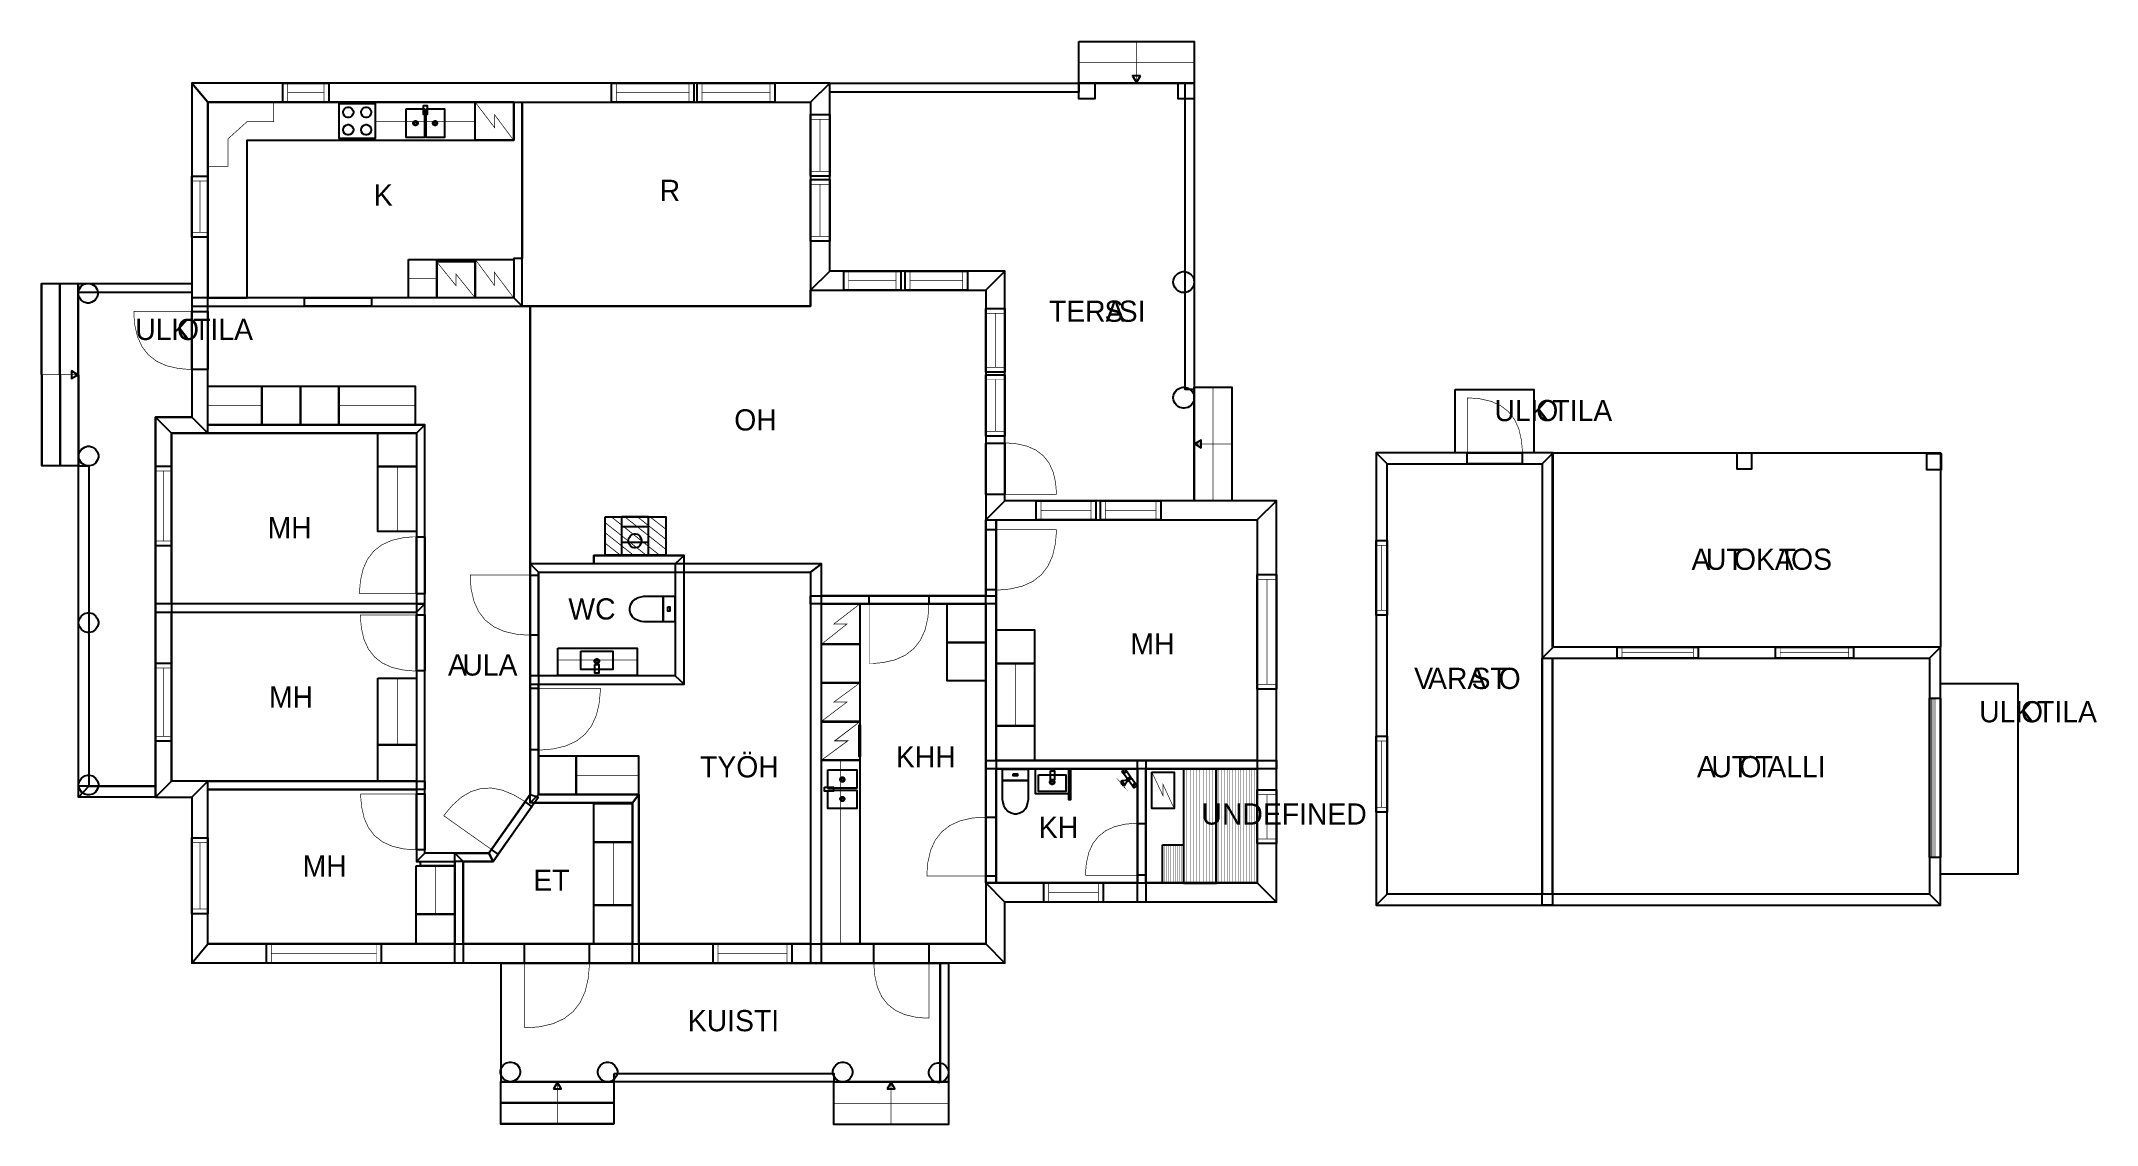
# Model space of a CAD drawing. Extents: x 1.1 to 34.5, y 0 to 17.6.
import ezdxf

# ---------------------------------------------------------------- set-up
doc = ezdxf.new("R2010")
doc.units = 0
doc.layers.get('0').update_dxf_attribs({"linetype": 'CONTINUOUS'})

msp = doc.modelspace()

# ---------------------------------------------------------------- texts
at = {"color": 0}
for s, p in [('K', (6.49224, 14.9092)), ('R', (11.1319, 14.9842)), ('TERA', (17.4481, 13.0252)), ('S', (18.3494, 13.0252)), ('SI', (18.5807, 13.0252)), ('ULK', (2.62182, 12.7298)), ('O', (3.29943, 12.7298)), ('TILA', (3.56174, 12.7298)), ('ULK', (24.6785, 11.4138)), ('O', (25.3561, 11.4138)), ('TILA', (25.6185, 11.4138)), ('OH', (12.3419, 11.2627)), ('MH', (4.76917, 9.51429)), ('A', (27.8757, 9.00224)), ('UT', (28.1089, 9.00224)), ('OKA', (28.564, 9.00224)), ('T', (29.2875, 9.00224)), ('OS', (29.491, 9.00224)), ('WC', (9.64993, 8.19706)), ('MH', (18.7708, 7.63022)), ('A', (7.69626, 7.28797)), ('ULA', (7.92953, 7.28797)), ('V', (23.3746, 7.07028)), ('ARA', (23.5996, 7.07028)), ('ST', (24.3068, 7.07028)), ('O', (24.745, 7.07028)), ('MH', (4.79271, 6.76714)), ('ULK', (32.5436, 6.52967)), ('O', (33.2211, 6.52967)), ('TILA', (33.4835, 6.52967)), ('TYÖH', (11.7874, 5.63646)), ('KHH', (14.9644, 5.79826)), ('A', (27.9636, 5.63828)), ('UT', (28.1969, 5.63828)), ('O', (28.6521, 5.63828)), ('T', (28.914, 5.63828)), ('ALLI', (29.1058, 5.63828)), ('UNDEFINED', (19.9238, 4.87144)), ('KH', (17.2839, 4.65435)), ('MH', (5.33715, 4.0281)), ('ET', (9.08089, 3.799)), ('KUISTI', (11.5881, 1.51946))]:
    msp.add_text(s, height=0.34375, dxfattribs=at).set_placement(p)

# ---------------------------------------------------------------- linework, layer by layer
at = {"color": 0}
for points, const_width in [([(17.9335, 17.5715), (19.8053, 17.5715), (19.8053, 16.8969), (17.9335, 16.8969), (17.9335, 17.5715)], 0.01042), ([(3.80072, 16.5844), (13.5788, 16.5844), (13.8912, 16.8969), (3.54031, 16.8969), (3.80072, 16.5844)], 0.00208), ([(3.80072, 11.2193), (3.80072, 16.5844), (3.54031, 16.8969), (3.54031, 11.4797), (3.80072, 11.2193)], 0.00208), ([(5.0179, 16.8969), (5.76481, 16.8969), (5.76481, 16.5844), (5.0179, 16.5844), (5.0179, 16.8969)], 0.01042), ([(5.0179, 16.8969), (5.76481, 16.8969), (5.76481, 16.5844), (5.0179, 16.5844), (5.0179, 16.8969)], 0.01042), ([(10.3515, 16.8969), (11.6875, 16.8969), (11.6875, 16.5844), (10.3515, 16.5844), (10.3515, 16.8969)], 0.01042), ([(10.3515, 16.8969), (11.6875, 16.8969), (11.6875, 16.5844), (10.3515, 16.5844), (10.3515, 16.8969)], 0.01042), ([(11.7401, 16.8969), (13.0024, 16.8969), (13.0024, 16.5844), (11.7401, 16.5844), (11.7401, 16.8969)], 0.01042), ([(11.7401, 16.8969), (13.0024, 16.8969), (13.0024, 16.5844), (11.7401, 16.5844), (11.7401, 16.8969)], 0.01042), ([(13.5788, 16.5844), (13.5788, 13.5355), (13.8912, 13.848), (13.8912, 16.8969), (13.5788, 16.5844)], 0.00208), ([(13.8912, 16.8969), (19.8053, 16.8969), (19.8053, 10.1243), (16.7351, 10.1243), (16.7351, 13.848), (13.8912, 13.848), (13.8912, 16.8969)], 0.00208), ([(13.8912, 16.8969), (17.9335, 16.8969), (17.9335, 16.7511), (13.8912, 16.7511), (13.8912, 16.8969)], 0.00208), ([(19.6594, 16.8969), (19.8053, 16.8969), (19.8053, 11.9297), (19.6594, 11.9297), (19.6594, 16.8969)], 0.00208), ([(3.80067, 13.4124), (4.43722, 13.4124), (4.43722, 15.9696), (8.76372, 15.9696), (8.76372, 16.5844), (3.80067, 16.5844), (3.80067, 13.4124)], 0.01042), ([(4.86724, 16.5844), (4.86724, 16.2719), (4.43767, 16.2719), (4.12483, 15.9908), (4.12483, 15.5467), (3.80067, 15.5467), (3.80067, 16.5844), (4.86724, 16.5844)], 0.01042), ([(5.93143, 16.5636), (6.51476, 16.5636), (6.51476, 15.9974), (5.93143, 15.9974), (5.93143, 16.5636)], 0.01042), ([(6.1606, 16.4225), (6.1606, 16.4144), (6.15403, 16.3901), (6.13618, 16.3636), (6.10969, 16.3457), (6.08535, 16.3392), (6.07726, 16.3392), (6.06912, 16.3392), (6.04482, 16.3457), (6.01833, 16.3636), (6.00043, 16.3901), (5.99393, 16.4144), (5.99393, 16.4225), (5.99393, 16.4306), (6.00043, 16.455), (6.01833, 16.4814), (6.04482, 16.4993), (6.06912, 16.5058), (6.07726, 16.5058), (6.08535, 16.5058), (6.10969, 16.4993), (6.13618, 16.4814), (6.15403, 16.455), (6.1606, 16.4306), (6.1606, 16.4225)], 0.01042), ([(6.45226, 16.4225), (6.45226, 16.4144), (6.44569, 16.3901), (6.42785, 16.3636), (6.40136, 16.3457), (6.37701, 16.3392), (6.36893, 16.3392), (6.36079, 16.3392), (6.33649, 16.3457), (6.31, 16.3636), (6.2921, 16.3901), (6.2856, 16.4144), (6.2856, 16.4225), (6.2856, 16.4306), (6.2921, 16.455), (6.31, 16.4814), (6.33649, 16.4993), (6.36079, 16.5058), (6.36893, 16.5058), (6.37701, 16.5058), (6.40136, 16.4993), (6.42785, 16.4814), (6.44569, 16.455), (6.45226, 16.4306), (6.45226, 16.4225)], 0.01042), ([(6.51654, 16.5844), (8.13872, 16.5844), (8.13872, 16.2719), (6.51654, 16.2719), (6.51654, 16.5844)], 0.01042), ([(7.01628, 16.4813), (7.31315, 16.4813), (7.31315, 16.0125), (7.01628, 16.0125), (7.01628, 16.4813)], 0.01042), ([(7.29753, 16.5333), (7.36003, 16.5333), (7.36003, 16.3875), (7.29753, 16.3875), (7.29753, 16.5333)], 0.01042), ([(7.3444, 16.4803), (7.64128, 16.4803), (7.64128, 16.0115), (7.3444, 16.0115), (7.3444, 16.4803)], 0.01042), ([(8.13872, 16.5844), (8.76372, 16.5844), (8.76372, 15.9682), (8.13872, 15.9682), (8.13872, 16.5844)], 0.01042), ([(13.5788, 16.3861), (13.8912, 16.3861), (13.8912, 15.3867), (13.5788, 15.3867), (13.5788, 16.3861)], 0.01042), ([(13.5788, 16.3861), (13.8912, 16.3861), (13.8912, 15.3867), (13.5788, 15.3867), (13.5788, 16.3861)], 0.01042), ([(6.1606, 16.1392), (6.1606, 16.131), (6.15403, 16.1067), (6.13618, 16.0801), (6.10969, 16.0624), (6.08535, 16.0558), (6.07726, 16.0558), (6.06912, 16.0558), (6.04482, 16.0624), (6.01833, 16.0801), (6.00043, 16.1067), (5.99393, 16.131), (5.99393, 16.1392), (5.99393, 16.1472), (6.00043, 16.1717), (6.01833, 16.1981), (6.04482, 16.216), (6.06912, 16.2225), (6.07726, 16.2225), (6.08535, 16.2225), (6.10969, 16.216), (6.13618, 16.1981), (6.15403, 16.1717), (6.1606, 16.1472), (6.1606, 16.1392)], 0.01042), ([(6.45226, 16.1392), (6.45226, 16.131), (6.44569, 16.1067), (6.42785, 16.0801), (6.40136, 16.0624), (6.37701, 16.0558), (6.36893, 16.0558), (6.36079, 16.0558), (6.33649, 16.0624), (6.31, 16.0801), (6.2921, 16.1067), (6.2856, 16.131), (6.2856, 16.1392), (6.2856, 16.1472), (6.2921, 16.1717), (6.31, 16.1981), (6.33649, 16.216), (6.36079, 16.2225), (6.36893, 16.2225), (6.37701, 16.2225), (6.40136, 16.216), (6.42785, 16.1981), (6.44569, 16.1717), (6.45226, 16.1472), (6.45226, 16.1392)], 0.01042), ([(7.20583, 16.2458), (7.20583, 16.2394), (7.19515, 16.2201), (7.17578, 16.2094), (7.16938, 16.2094), (7.16292, 16.2094), (7.14356, 16.2201), (7.13292, 16.2394), (7.13292, 16.2458), (7.13292, 16.2524), (7.14356, 16.2717), (7.16292, 16.2824), (7.16938, 16.2824), (7.17578, 16.2824), (7.19515, 16.2717), (7.20583, 16.2524), (7.20583, 16.2458)], 0.00833), ([(7.19021, 16.2458), (7.19021, 16.2422), (7.18408, 16.2311), (7.17301, 16.225), (7.16938, 16.225), (7.16569, 16.225), (7.15462, 16.2311), (7.14854, 16.2422), (7.14854, 16.2458), (7.14854, 16.2496), (7.15462, 16.2607), (7.16569, 16.2667), (7.16938, 16.2667), (7.17301, 16.2667), (7.18408, 16.2607), (7.19021, 16.2496), (7.19021, 16.2458)], 0.00833), ([(7.52354, 16.2458), (7.52354, 16.2394), (7.51286, 16.2201), (7.49349, 16.2094), (7.48708, 16.2094), (7.48062, 16.2094), (7.46126, 16.2201), (7.45063, 16.2394), (7.45063, 16.2458), (7.45063, 16.2524), (7.46126, 16.2717), (7.48062, 16.2824), (7.48708, 16.2824), (7.49349, 16.2824), (7.51286, 16.2717), (7.52354, 16.2524), (7.52354, 16.2458)], 0.00833), ([(7.50792, 16.2458), (7.50792, 16.2422), (7.50179, 16.2311), (7.49072, 16.225), (7.48708, 16.225), (7.4834, 16.225), (7.47233, 16.2311), (7.46625, 16.2422), (7.46625, 16.2458), (7.46625, 16.2496), (7.47233, 16.2607), (7.4834, 16.2667), (7.48708, 16.2667), (7.49072, 16.2667), (7.50179, 16.2607), (7.50792, 16.2496), (7.50792, 16.2458)], 0.00833), ([(3.54031, 15.3867), (3.80072, 15.3867), (3.80072, 14.3978), (3.54031, 14.3978), (3.54031, 15.3867)], 0.01042), ([(3.54031, 15.3867), (3.80072, 15.3867), (3.80072, 14.3978), (3.54031, 14.3978), (3.54031, 15.3867)], 0.01042), ([(13.5788, 15.334), (13.8912, 15.334), (13.8912, 14.3347), (13.5788, 14.3347), (13.5788, 15.334)], 0.01042), ([(13.5788, 15.334), (13.8912, 15.334), (13.8912, 14.3347), (13.5788, 14.3347), (13.5788, 15.334)], 0.01042), ([(7.0561, 14.0374), (7.51367, 14.0374), (7.51367, 13.4124), (7.0561, 13.4124), (7.0561, 14.0374)], 0.01042), ([(7.51367, 14.0374), (8.13867, 14.0374), (8.13867, 13.4124), (7.51367, 13.4124), (7.51367, 14.0374)], 0.01042), ([(7.51367, 14.0374), (8.13867, 14.0374), (8.13867, 13.9957), (7.51367, 13.9957), (7.51367, 14.0374)], 0.01042), ([(8.13867, 14.0374), (8.76367, 14.0374), (8.76367, 13.4124), (8.13867, 13.4124), (8.13867, 14.0374)], 0.01042), ([(8.89908, 13.2769), (8.89908, 14.0514), (8.76367, 14.0514), (8.76367, 13.4123), (8.89908, 13.2769)], 0.00208), ([(7.04981, 13.7249), (7.51367, 13.7249), (7.51367, 13.4124), (7.04981, 13.4124), (7.04981, 13.7249)], 0.01042), ([(13.5788, 13.5355), (16.4226, 13.5355), (16.7351, 13.848), (13.8912, 13.848), (13.5788, 13.5355)], 0.00208), ([(14.1175, 13.848), (15.0432, 13.848), (15.0432, 13.5355), (14.1175, 13.5355), (14.1175, 13.848)], 0.01042), ([(14.1175, 13.848), (15.0432, 13.848), (15.0432, 13.5355), (14.1175, 13.5355), (14.1175, 13.848)], 0.01042), ([(15.1168, 13.848), (16.1268, 13.848), (16.1268, 13.5355), (15.1168, 13.5355), (15.1168, 13.848)], 0.01042), ([(15.1168, 13.848), (16.1268, 13.848), (16.1268, 13.5355), (15.1168, 13.5355), (15.1168, 13.848)], 0.01042), ([(16.4226, 13.5355), (16.4226, 9.81179), (16.7351, 10.1243), (16.7351, 13.848), (16.4226, 13.5355)], 0.00208), ([(1.09939, 13.6483), (1.69678, 13.6483), (1.70335, 10.6868), (1.10607, 10.6868), (1.09939, 13.6483)], 0.01042), ([(2.94803, 5.49224), (1.70335, 5.49224), (1.70335, 13.6483), (3.54031, 13.6483), (3.54031, 11.4797), (2.94803, 11.4797), (2.94803, 5.49224)], 0.00208), ([(1.70335, 13.6483), (3.54031, 13.6483), (3.54031, 13.5024), (1.70335, 13.5024), (1.70335, 13.6483)], 0.00208), ([(3.54031, 13.2769), (8.89908, 13.2769), (8.76367, 13.4123), (3.54031, 13.4123), (3.54031, 13.2769)], 0.00208), ([(5.36751, 13.4123), (6.4579, 13.4123), (6.4579, 13.2769), (5.36751, 13.2769), (5.36751, 13.4123)], 0.01042), ([(3.54031, 12.2535), (3.48514, 12.2535), (3.31976, 12.2682), (3.12864, 12.3123), (2.9669, 12.3858), (2.83458, 12.4887), (2.73167, 12.621), (2.65815, 12.7828), (2.61404, 12.9739), (2.59939, 13.1393), (2.59939, 13.1944), (3.54031, 13.1944), (3.54031, 12.2535)], 0.01042), ([(3.54031, 13.1944), (3.80072, 13.1944), (3.80072, 12.2535), (3.54031, 12.2535), (3.54031, 13.1944)], 0.01042), ([(3.54031, 13.1944), (3.80072, 13.1944), (3.80072, 12.2535), (3.54031, 12.2535), (3.54031, 13.1944)], 0.01042), ([(16.4226, 13.2407), (16.7351, 13.2407), (16.7351, 12.2097), (16.4226, 12.2097), (16.4226, 13.2407)], 0.01042), ([(16.4226, 13.2407), (16.7351, 13.2407), (16.7351, 12.2097), (16.4226, 12.2097), (16.4226, 13.2407)], 0.01042), ([(16.4226, 12.1676), (16.7351, 12.1676), (16.7351, 11.1682), (16.4226, 11.1682), (16.4226, 12.1676)], 0.01042), ([(16.4226, 12.1676), (16.7351, 12.1676), (16.7351, 11.1682), (16.4226, 11.1682), (16.4226, 12.1676)], 0.01042), ([(3.80067, 11.9798), (4.67654, 11.9798), (4.67654, 11.3548), (3.80067, 11.3548), (3.80067, 11.9798)], 0.01042), ([(4.67654, 11.9798), (5.30154, 11.9798), (5.30154, 11.3548), (4.67654, 11.3548), (4.67654, 11.9798)], 0.01042), ([(5.30154, 11.9798), (5.92654, 11.9798), (5.92654, 11.3548), (5.30154, 11.3548), (5.30154, 11.9798)], 0.01042), ([(5.92654, 11.9798), (7.16433, 11.9798), (7.16433, 11.3548), (5.92654, 11.3548), (5.92654, 11.9798)], 0.01042), ([(19.8053, 11.9635), (20.4174, 11.9635), (20.4174, 10.1243), (19.8053, 10.1243), (19.8053, 11.9635)], 0.01042), ([(24.0385, 11.9297), (25.3185, 11.9297), (25.3185, 10.8978), (24.0385, 10.8978), (24.0385, 11.9297)], 0.00208), ([(25.129, 10.8978), (25.129, 10.9501), (25.115, 11.1069), (25.0732, 11.288), (25.0035, 11.4413), (24.906, 11.5666), (24.7807, 11.6641), (24.6274, 11.7338), (24.4463, 11.7756), (24.2896, 11.7895), (24.2374, 11.7895), (24.2374, 10.8978), (25.129, 10.8978)], 0.01042), ([(2.94803, 11.4797), (3.54031, 11.4797), (3.80072, 11.2193), (3.20844, 11.2193), (2.94803, 11.4797)], 0.00208), ([(2.94803, 5.31472), (2.94803, 11.4797), (3.20844, 11.2193), (3.20844, 5.57514), (2.94803, 5.31472)], 0.00208), ([(7.18582, 11.2193), (3.80072, 11.2193), (3.80072, 11.3547), (7.32124, 11.3547), (7.18582, 11.2193)], 0.00208), ([(7.32124, 8.45117), (7.32124, 11.3547), (7.18582, 11.2193), (7.18582, 8.45117), (7.32124, 8.45117)], 0.00208), ([(6.56076, 11.2193), (6.56076, 10.677), (7.18576, 10.677), (7.18576, 11.2193), (6.56076, 11.2193)], 0.01042), ([(16.4226, 11.0583), (16.7351, 11.0583), (16.7351, 10.2249), (16.4226, 10.2249), (16.4226, 11.0583)], 0.01042), ([(16.4226, 11.0583), (16.7351, 11.0583), (16.7351, 10.2249), (16.4226, 10.2249), (16.4226, 11.0583)], 0.01042), ([(16.7351, 11.0583), (16.7839, 11.0583), (16.9304, 11.0453), (17.0997, 11.0062), (17.2429, 10.9411), (17.3601, 10.8499), (17.4512, 10.7328), (17.5164, 10.5895), (17.5554, 10.4203), (17.5685, 10.2738), (17.5685, 10.2249), (16.7351, 10.2249), (16.7351, 11.0583)], 0.01042), ([(1.70335, 5.31515), (1.70335, 10.6868), (1.87001, 10.6868), (1.87001, 5.49224), (1.70335, 5.31515)], 0.00208), ([(2.94803, 10.6844), (3.20844, 10.6844), (3.20844, 9.39046), (2.94803, 9.39046), (2.94803, 10.6844)], 0.01042), ([(2.94803, 10.6844), (3.20844, 10.6844), (3.20844, 9.39046), (2.94803, 9.39046), (2.94803, 10.6844)], 0.01042), ([(6.56076, 10.6771), (6.56076, 9.62582), (7.18576, 9.62582), (7.18576, 10.6771), (6.56076, 10.6771)], 0.01042), ([(22.936, 10.7208), (25.4536, 10.7208), (25.6307, 10.8978), (22.7589, 10.8978), (22.936, 10.7208)], 0.00208), ([(22.936, 3.74078), (22.936, 10.7208), (22.7589, 10.8978), (22.7589, 3.56369), (22.936, 3.74078)], 0.00208), ([(24.2374, 10.8978), (25.129, 10.8978), (25.129, 10.7208), (24.2374, 10.7208), (24.2374, 10.8978)], 0.01042), ([(24.2374, 10.8978), (25.129, 10.8978), (25.129, 10.7208), (24.2374, 10.7208), (24.2374, 10.8978)], 0.01042), ([(25.4536, 10.7208), (25.4536, 7.5715), (25.6307, 7.74858), (25.6307, 10.8978), (25.4536, 10.7208)], 0.00208), ([(16.4226, 9.81179), (20.829, 9.81179), (21.1415, 10.1243), (16.7351, 10.1243), (16.4226, 9.81179)], 0.00208), ([(17.2418, 10.1243), (18.2097, 10.1243), (18.2097, 9.81179), (17.2418, 9.81179), (17.2418, 10.1243)], 0.01042), ([(17.2418, 10.1243), (18.2097, 10.1243), (18.2097, 9.81179), (17.2418, 9.81179), (17.2418, 10.1243)], 0.01042), ([(18.2833, 10.1243), (19.2617, 10.1243), (19.2617, 9.81179), (18.2833, 9.81179), (18.2833, 10.1243)], 0.01042), ([(18.2833, 10.1243), (19.2617, 10.1243), (19.2617, 9.81179), (18.2833, 9.81179), (18.2833, 10.1243)], 0.01042), ([(20.829, 9.81179), (20.829, 3.9241), (21.1415, 3.6116), (21.1415, 10.1243), (20.829, 9.81179)], 0.00208), ([(10.2483, 9.86464), (11.2341, 9.86464), (11.2341, 9.23964), (10.2483, 9.23964), (10.2483, 9.86464)], 0.01314), ([(10.5161, 9.86985), (10.9442, 9.86985), (10.9442, 9.44715), (10.5161, 9.44715), (10.5161, 9.86985)], 0.01314), ([(10.5187, 9.70481), (10.9423, 9.70481), (10.9423, 9.2411), (10.5187, 9.2411), (10.5187, 9.70481)], 0.00847), ([(16.4226, 9.81179), (16.5893, 9.81179), (16.5893, 3.9241), (16.4226, 3.9241), (16.4226, 9.81179)], 0.00208), ([(7.18582, 9.53803), (7.13167, 9.53803), (6.96929, 9.5236), (6.78163, 9.48031), (6.62283, 9.40815), (6.49294, 9.30707), (6.39187, 9.17719), (6.31972, 9.01839), (6.27642, 8.83074), (6.26199, 8.66835), (6.26199, 8.61421), (7.18582, 8.61421), (7.18582, 9.53803)], 0.01042), ([(7.18582, 9.53803), (7.32124, 9.53803), (7.32124, 8.61421), (7.18582, 8.61421), (7.18582, 9.53803)], 0.01042), ([(7.18582, 9.53803), (7.32124, 9.53803), (7.32124, 8.61421), (7.18582, 8.61421), (7.18582, 9.53803)], 0.01042), ([(10.6246, 9.47293), (10.6246, 9.48426), (10.6329, 9.51812), (10.6556, 9.55496), (10.6893, 9.57981), (10.7202, 9.58886), (10.7305, 9.58886), (10.7408, 9.58886), (10.7717, 9.57981), (10.8054, 9.55496), (10.8281, 9.51812), (10.8364, 9.48426), (10.8364, 9.47293), (10.8364, 9.46169), (10.8281, 9.42785), (10.8054, 9.391), (10.7717, 9.36615), (10.7408, 9.35704), (10.7305, 9.35704), (10.7202, 9.35704), (10.6893, 9.36615), (10.6556, 9.391), (10.6329, 9.42785), (10.6246, 9.46169), (10.6246, 9.47293)], 0.00847), ([(16.4226, 9.65517), (16.5893, 9.65517), (16.5893, 8.67671), (16.4226, 8.67671), (16.4226, 9.65517)], 0.01042), ([(16.4226, 9.65517), (16.5893, 9.65517), (16.5893, 8.67671), (16.4226, 8.67671), (16.4226, 9.65517)], 0.01042), ([(16.5893, 8.67671), (16.6465, 8.67671), (16.8185, 8.692), (17.0174, 8.7379), (17.1854, 8.81429), (17.3231, 8.92133), (17.43, 9.05892), (17.5065, 9.22711), (17.5524, 9.42583), (17.5678, 9.59788), (17.5678, 9.65517), (16.5893, 9.65517), (16.5893, 8.67671)], 0.01042), ([(22.7589, 9.47857), (22.936, 9.47857), (22.936, 8.26617), (22.7589, 8.26617), (22.7589, 9.47857)], 0.01042), ([(22.7589, 9.47857), (22.936, 9.47857), (22.936, 8.26617), (22.7589, 8.26617), (22.7589, 9.47857)], 0.01042), ([(13.7559, 9.10097), (9.03136, 9.10097), (9.16678, 8.96556), (13.5788, 8.96556), (13.7559, 9.10097)], 0.00208), ([(9.16678, 8.96556), (9.16678, 5.35775), (9.03136, 5.22233), (9.03136, 9.10097), (9.16678, 8.96556)], 0.00208), ([(11.3805, 9.10097), (10.0651, 9.10097), (10.0651, 9.23639), (11.5264, 9.23639), (11.3805, 9.10097)], 0.00208), ([(11.3805, 9.10097), (11.3805, 7.28586), (11.5264, 7.15044), (11.5264, 9.23639), (11.3805, 9.10097)], 0.00208), ([(13.5788, 8.96556), (13.5788, 2.62494), (13.7559, 2.62494), (13.7559, 9.10097), (13.5788, 8.96556)], 0.00208), ([(9.03136, 7.94412), (8.97424, 7.94412), (8.80296, 7.95936), (8.60504, 8.00504), (8.43756, 8.08117), (8.30057, 8.18772), (8.19396, 8.32476), (8.11783, 8.49219), (8.07215, 8.69011), (8.05697, 8.86139), (8.05697, 8.91846), (9.03136, 8.91846), (9.03136, 7.94412)], 0.01042), ([(9.03136, 8.91846), (9.16678, 8.91846), (9.16678, 7.94412), (9.03136, 7.94412), (9.03136, 8.91846)], 0.01042), ([(9.03136, 8.91846), (9.16678, 8.91846), (9.16678, 7.94412), (9.03136, 7.94412), (9.03136, 8.91846)], 0.01042), ([(20.829, 8.92751), (21.1415, 8.92751), (21.1415, 7.06554), (20.829, 7.06554), (20.829, 8.92751)], 0.01042), ([(20.829, 8.92751), (21.1415, 8.92751), (21.1415, 7.06554), (20.829, 7.06554), (20.829, 8.92751)], 0.01042), ([(7.32124, 8.45117), (2.94803, 8.45117), (2.94803, 8.31575), (7.18582, 8.31575), (7.32124, 8.45117)], 0.00208), ([(7.32124, 4.40815), (7.32124, 8.45117), (7.18582, 8.45117), (7.18582, 4.27274), (7.32124, 4.40815)], 0.00208), ([(10.9198, 8.15944), (10.9198, 8.15944), (10.908, 8.1594), (10.877, 8.16103), (10.8332, 8.16715), (10.7829, 8.18056), (10.7327, 8.2041), (10.6889, 8.24056), (10.6579, 8.29275), (10.6462, 8.34581), (10.6462, 8.36344), (10.6462, 8.38178), (10.6579, 8.43664), (10.6889, 8.49067), (10.7327, 8.52849), (10.7829, 8.55296), (10.8332, 8.56694), (10.877, 8.57335), (10.908, 8.57508), (10.9198, 8.57497), (10.9198, 8.57497), (11.188, 8.57601), (11.188, 8.15944), (10.9198, 8.15944)], 0.01042), ([(11.188, 8.57601), (11.188, 8.15944), (11.3753, 8.15944), (11.3753, 8.57601), (11.188, 8.57601)], 0.01042), ([(11.2659, 8.40082), (11.2659, 8.33458), (11.2975, 8.33458), (11.2975, 8.40082), (11.2659, 8.40082)], 0.01042), ([(13.5788, 8.58306), (16.5893, 8.58306), (16.5893, 8.45117), (13.5788, 8.45117), (13.5788, 8.58306)], 0.00208), ([(13.7559, 8.45117), (13.7559, 7.79508), (14.3808, 7.79508), (14.3808, 8.45117), (13.7559, 8.45117)], 0.01093), ([(14.531, 8.58306), (15.4986, 8.58306), (15.4986, 8.45117), (14.531, 8.45117), (14.531, 8.58306)], 0.01042), ([(14.531, 8.58306), (15.4986, 8.58306), (15.4986, 8.45117), (14.531, 8.45117), (14.531, 8.58306)], 0.01042), ([(15.4986, 8.45117), (15.4986, 8.39447), (15.4835, 8.22439), (15.4382, 8.02783), (15.3625, 7.86149), (15.2567, 7.72542), (15.1206, 7.61957), (14.9543, 7.54394), (14.7576, 7.49858), (14.5876, 7.48346), (14.531, 7.48346), (14.531, 8.45117), (15.4986, 8.45117)], 0.01042), ([(15.7956, 8.45117), (15.7956, 7.82617), (16.4206, 7.82617), (16.4206, 8.45117), (15.7956, 8.45117)], 0.01042), ([(7.18582, 7.36328), (7.13249, 7.36328), (6.97265, 7.3775), (6.78797, 7.42014), (6.63167, 7.49121), (6.50379, 7.59065), (6.40435, 7.71853), (6.33328, 7.87483), (6.29064, 8.05951), (6.27647, 8.21935), (6.27647, 8.27263), (7.18582, 8.27263), (7.18582, 7.36328)], 0.01042), ([(7.18582, 8.27263), (7.32124, 8.27263), (7.32124, 7.36328), (7.18582, 7.36328), (7.18582, 8.27263)], 0.01042), ([(7.18582, 8.27263), (7.32124, 8.27263), (7.32124, 7.36328), (7.18582, 7.36328), (7.18582, 8.27263)], 0.01042), ([(16.5893, 8.02772), (16.5893, 7.4841), (17.2143, 7.4841), (17.2143, 8.02772), (16.5893, 8.02772)], 0.01042), ([(9.47825, 7.73036), (10.7667, 7.73036), (10.7667, 7.28787), (9.47825, 7.28787), (9.47825, 7.73036)], 0.01042), ([(9.85157, 7.68608), (10.3724, 7.68608), (10.3724, 7.38889), (9.85157, 7.38889), (9.85157, 7.68608)], 0.01042), ([(13.7572, 7.79508), (13.7572, 7.17008), (14.3822, 7.17008), (14.3822, 7.79508), (13.7572, 7.79508)], 0.01042), ([(15.7956, 7.82617), (15.7956, 7.20117), (16.4206, 7.20117), (16.4206, 7.82617), (15.7956, 7.82617)], 0.01042), ([(25.4536, 7.5715), (31.7368, 7.5715), (31.9139, 7.74858), (25.6307, 7.74858), (25.4536, 7.5715)], 0.00208), ([(26.6699, 7.74858), (27.984, 7.74858), (27.984, 7.5715), (26.6699, 7.5715), (26.6699, 7.74858)], 0.01042), ([(26.6699, 7.74858), (27.984, 7.74858), (27.984, 7.5715), (26.6699, 7.5715), (26.6699, 7.74858)], 0.01042), ([(29.2356, 7.74858), (30.5028, 7.74858), (30.5028, 7.5715), (29.2356, 7.5715), (29.2356, 7.74858)], 0.01042), ([(29.2356, 7.74858), (30.5028, 7.74858), (30.5028, 7.5715), (29.2356, 7.5715), (29.2356, 7.74858)], 0.01042), ([(31.7368, 7.5715), (31.7368, 3.74078), (31.9139, 3.56369), (31.9139, 7.74858), (31.7368, 7.5715)], 0.00208), ([(2.94803, 7.48639), (3.20844, 7.48639), (3.20844, 6.22401), (2.94803, 6.22401), (2.94803, 7.48639)], 0.01042), ([(2.94803, 7.48639), (3.20844, 7.48639), (3.20844, 6.22401), (2.94803, 6.22401), (2.94803, 7.48639)], 0.01042), ([(9.47825, 7.53982), (10.761, 7.53982), (10.761, 7.28982), (9.47825, 7.28982), (9.47825, 7.53982)], 0.01042), ([(10.0755, 7.52229), (10.0755, 7.52875), (10.0862, 7.54813), (10.1055, 7.55875), (10.112, 7.55875), (10.1184, 7.55875), (10.1378, 7.54813), (10.1484, 7.52875), (10.1484, 7.52229), (10.1484, 7.5159), (10.1378, 7.49653), (10.1184, 7.48583), (10.112, 7.48583), (10.1055, 7.48583), (10.0862, 7.49653), (10.0755, 7.5159), (10.0755, 7.52229)], 0.00833), ([(10.0807, 7.47006), (10.1432, 7.47006), (10.1432, 7.32422), (10.0807, 7.32422), (10.0807, 7.47006)], 0.01042), ([(10.0912, 7.52229), (10.0912, 7.52599), (10.0972, 7.53706), (10.1083, 7.54312), (10.112, 7.54312), (10.1156, 7.54312), (10.1267, 7.53706), (10.1328, 7.52599), (10.1328, 7.52229), (10.1328, 7.51867), (10.1267, 7.5076), (10.1156, 7.50146), (10.112, 7.50146), (10.1083, 7.50146), (10.0972, 7.5076), (10.0912, 7.51867), (10.0912, 7.52229)], 0.00833), ([(16.5893, 7.48406), (16.5893, 6.47071), (17.2143, 6.47071), (17.2143, 7.48406), (16.5893, 7.48406)], 0.01042), ([(25.4536, 7.5715), (25.6203, 7.5715), (25.6203, 3.56369), (25.4536, 3.56369), (25.4536, 7.5715)], 0.00208), ([(6.56076, 7.24837), (6.56076, 6.1665), (7.18576, 6.1665), (7.18576, 7.24837), (6.56076, 7.24837)], 0.01042), ([(9.03136, 7.08274), (9.16678, 7.08274), (9.16678, 6.08231), (9.03136, 6.08231), (9.03136, 7.08274)], 0.01042), ([(9.03136, 7.08274), (9.16678, 7.08274), (9.16678, 6.08231), (9.03136, 6.08231), (9.03136, 7.08274)], 0.01042), ([(11.3805, 7.28586), (9.03136, 7.28586), (9.03136, 7.15044), (11.5264, 7.15044), (11.3805, 7.28586)], 0.00208), ([(9.16678, 6.08231), (9.22537, 6.08231), (9.40126, 6.09799), (9.60449, 6.14486), (9.77642, 6.22304), (9.91715, 6.33247), (10.0266, 6.47319), (10.1048, 6.64513), (10.1516, 6.84836), (10.1673, 7.02425), (10.1673, 7.08285), (9.16678, 7.08285), (9.16678, 6.08231)], 0.01042), ([(13.7563, 7.17008), (13.7563, 6.54508), (14.3814, 6.54508), (14.3814, 7.17008), (13.7563, 7.17008)], 0.01042), ([(31.9139, 7.15918), (33.1731, 7.15918), (33.1731, 4.06776), (31.9139, 4.06776), (31.9139, 7.15918)], 0.00208), ([(31.7368, 6.92079), (31.9139, 6.92079), (31.9139, 4.33951), (31.7368, 4.33951), (31.7368, 6.92079)], 0.01042), ([(31.7368, 6.92079), (31.9139, 6.92079), (31.9139, 4.33951), (31.7368, 4.33951), (31.7368, 6.92079)], 0.01042), ([(13.7563, 6.53988), (13.7563, 5.91488), (14.3814, 5.91488), (14.3814, 6.53988), (13.7563, 6.53988)], 0.01042), ([(13.7563, 6.53988), (13.7563, 5.91488), (14.3814, 5.91488), (14.3814, 6.53988), (13.7563, 6.53988)], 0.01042), ([(14.3689, 6.4899), (14.3689, 5.97532), (14.3865, 5.97532), (14.3865, 6.4899), (14.3689, 6.4899)], 0.01042), ([(16.5893, 6.47071), (16.5893, 5.91228), (17.2143, 5.91228), (17.2143, 6.47071), (16.5893, 6.47071)], 0.01042), ([(6.56076, 6.1665), (6.56076, 5.57514), (7.18576, 5.57514), (7.18576, 6.1665), (6.56076, 6.1665)], 0.01042), ([(22.7589, 6.30285), (22.936, 6.30285), (22.936, 5.07471), (22.7589, 5.07471), (22.7589, 6.30285)], 0.01042), ([(22.7589, 6.30285), (22.936, 6.30285), (22.936, 5.07471), (22.7589, 5.07471), (22.7589, 6.30285)], 0.01042), ([(9.16672, 5.98568), (9.77436, 5.98568), (9.77436, 5.36068), (9.16672, 5.36068), (9.16672, 5.98568)], 0.01042), ([(9.77436, 5.98356), (10.7868, 5.98356), (10.7868, 5.35856), (9.77436, 5.35856), (9.77436, 5.98356)], 0.01042), ([(13.7563, 5.91488), (13.7563, 2.93685), (14.3814, 2.93685), (14.3814, 5.91488), (13.7563, 5.91488)], 0.01042), ([(13.7563, 5.91488), (13.7563, 2.93685), (14.0689, 2.93685), (14.0689, 5.91488), (13.7563, 5.91488)], 0.01042), ([(13.861, 5.75683), (13.861, 5.45996), (14.3297, 5.45996), (14.3297, 5.75683), (13.861, 5.75683)], 0.01042), ([(16.4226, 5.91222), (21.1415, 5.91222), (21.1415, 5.77681), (16.4226, 5.77681), (16.4226, 5.91222)], 0.00208), ([(16.694, 5.77165), (17.1106, 5.77165), (17.1106, 5.58436), (16.694, 5.58436), (16.694, 5.77165)], 0.01042), ([(16.8693, 5.69379), (16.9354, 5.69379), (16.9354, 5.66222), (16.8693, 5.66222), (16.8693, 5.69379)], 0.01042), ([(17.2321, 5.77686), (17.7699, 5.77686), (17.7699, 5.37017), (17.2321, 5.37017), (17.2321, 5.77686)], 0.01042), ([(17.2769, 5.67578), (17.725, 5.67578), (17.725, 5.40614), (17.2769, 5.40614), (17.2769, 5.67578)], 0.01042), ([(17.474, 5.743), (17.5365, 5.743), (17.5365, 5.59717), (17.474, 5.59717), (17.474, 5.743)], 0.01042), ([(17.7699, 5.77686), (17.7958, 5.77686), (17.7958, 5.27317), (17.7699, 5.27317), (17.7699, 5.77686)], 0.01042), ([(17.7699, 5.77686), (17.7958, 5.77686), (17.7958, 5.27317), (17.7699, 5.27317), (17.7699, 5.77686)], 0.01042), ([(18.6851, 5.76958), (18.7047, 5.74262), (18.6533, 5.70524), (18.6338, 5.73221), (18.6851, 5.76958)], 0.01042), ([(18.7047, 5.74262), (18.7733, 5.64822), (18.7219, 5.61089), (18.6533, 5.70524), (18.7047, 5.74262)], 0.01042), ([(18.6786, 5.72364), (18.6815, 5.72179), (18.6903, 5.71619), (18.6929, 5.71468), (18.6929, 5.71468), (18.6917, 5.71386), (18.6882, 5.71132), (18.6847, 5.70876), (18.6836, 5.7079), (18.6836, 5.7079), (18.6828, 5.71024), (18.6796, 5.72026), (18.6786, 5.72364)], 0.01042), ([(18.8829, 5.91222), (19.0183, 5.91222), (19.0183, 3.6116), (18.8829, 3.6116), (18.8829, 5.91222)], 0.00208), ([(19.1165, 5.7239), (19.1165, 5.12956), (19.4811, 5.12956), (19.4811, 5.7239), (19.1165, 5.7239)], 0.00991), ([(19.635, 5.77686), (19.635, 3.91683), (20.1606, 3.91683), (20.1606, 5.77686), (19.635, 5.77686)], 0.01042), ([(20.1614, 5.77686), (20.1614, 3.92111), (20.8283, 3.92111), (20.8283, 5.77686), (20.1614, 5.77686)], 0.01042), ([(1.87001, 5.49224), (2.94803, 5.49224), (2.94803, 5.31515), (1.70335, 5.31515), (1.87001, 5.49224)], 0.00208), ([(3.80072, 5.57514), (3.20844, 5.57514), (2.94803, 5.31472), (3.54031, 5.31472), (3.80072, 5.57514)], 0.00208), ([(3.80072, 2.93744), (3.80072, 5.57514), (3.54031, 5.31472), (3.54031, 2.62494), (3.80072, 2.93744)], 0.00208), ([(3.80072, 5.57514), (7.32124, 5.57514), (7.32124, 5.43972), (3.80072, 5.43972), (3.80072, 5.57514)], 0.00208), ([(7.18582, 4.46349), (7.13276, 4.46349), (6.97368, 4.47765), (6.78988, 4.52007), (6.63433, 4.59076), (6.50706, 4.68978), (6.40804, 4.817), (6.33735, 4.97254), (6.29492, 5.15642), (6.28082, 5.31549), (6.28082, 5.36849), (7.18582, 5.36849), (7.18582, 4.46349)], 0.01042), ([(7.18582, 5.36849), (7.32124, 5.36849), (7.32124, 4.46349), (7.18582, 4.46349), (7.18582, 5.36849)], 0.01042), ([(7.18582, 5.36849), (7.32124, 5.36849), (7.32124, 4.46349), (7.18582, 4.46349), (7.18582, 5.36849)], 0.01042), ([(8.94792, 5.23981), (8.90267, 5.27181), (8.75836, 5.35574), (8.57585, 5.43044), (8.40044, 5.46397), (8.2321, 5.45628), (8.07081, 5.40739), (7.91661, 5.31728), (7.76953, 5.18599), (7.66146, 5.05875), (7.6295, 5.01346), (8.40186, 4.46744), (8.94792, 5.23981)], 0.01042), ([(9.16678, 5.31472), (8.43012, 4.27274), (8.36003, 4.40815), (9.03136, 5.35775), (9.16678, 5.31472)], 0.00208), ([(9.16678, 5.35775), (10.7943, 5.35775), (10.6901, 5.22233), (9.03136, 5.22233), (9.16678, 5.35775)], 0.00208), ([(10.7943, 5.35775), (10.7943, 2.62494), (10.6901, 2.62494), (10.6901, 5.22233), (10.7943, 5.35775)], 0.00208), ([(13.8079, 5.47558), (13.8079, 5.41308), (13.9537, 5.41308), (13.9537, 5.47558), (13.8079, 5.47558)], 0.01042), ([(13.86, 5.42871), (13.86, 5.13183), (14.3288, 5.13183), (14.3288, 5.42871), (13.86, 5.42871)], 0.01042), ([(14.0954, 5.63911), (14.1018, 5.63911), (14.1211, 5.62847), (14.1318, 5.6091), (14.1318, 5.60265), (14.1318, 5.59625), (14.1211, 5.57688), (14.1018, 5.56619), (14.0954, 5.56619), (14.0889, 5.56619), (14.0696, 5.57688), (14.0589, 5.59625), (14.0589, 5.60265), (14.0589, 5.6091), (14.0696, 5.62847), (14.0889, 5.63911), (14.0954, 5.63911)], 0.00833), ([(14.0954, 5.62349), (14.099, 5.62349), (14.1101, 5.6174), (14.1163, 5.60633), (14.1163, 5.60265), (14.1163, 5.59901), (14.1101, 5.58794), (14.099, 5.58182), (14.0954, 5.58182), (14.0917, 5.58182), (14.0806, 5.58794), (14.0746, 5.59901), (14.0746, 5.60265), (14.0746, 5.60633), (14.0806, 5.6174), (14.0917, 5.62349), (14.0954, 5.62349)], 0.00833), ([(17.1106, 5.31603), (17.1106, 5.31603), (17.1107, 5.30431), (17.109, 5.27333), (17.1029, 5.22949), (17.0896, 5.17925), (17.066, 5.12907), (17.0296, 5.08524), (16.9774, 5.05425), (16.9243, 5.04249), (16.9067, 5.04249), (16.8883, 5.04249), (16.8335, 5.05425), (16.7793, 5.08524), (16.7415, 5.12907), (16.7171, 5.17925), (16.7032, 5.22949), (16.6967, 5.27333), (16.695, 5.30431), (16.6951, 5.31603), (16.6951, 5.31603), (16.694, 5.58436), (17.1106, 5.58436), (17.1106, 5.31603)], 0.01042), ([(17.5375, 5.5586), (17.5375, 5.55219), (17.5268, 5.53282), (17.5074, 5.52214), (17.501, 5.52214), (17.4946, 5.52214), (17.4751, 5.53282), (17.4646, 5.55219), (17.4646, 5.5586), (17.4646, 5.56506), (17.4751, 5.58442), (17.4946, 5.59506), (17.501, 5.59506), (17.5074, 5.59506), (17.5268, 5.58442), (17.5375, 5.56506), (17.5375, 5.5586)], 0.00833), ([(17.5218, 5.5586), (17.5218, 5.55496), (17.5157, 5.54389), (17.5046, 5.53776), (17.501, 5.53776), (17.4972, 5.53776), (17.4863, 5.54389), (17.4801, 5.55496), (17.4801, 5.5586), (17.4801, 5.56228), (17.4863, 5.57335), (17.4972, 5.57943), (17.501, 5.57943), (17.5046, 5.57943), (17.5157, 5.57335), (17.5218, 5.56228), (17.5218, 5.5586)], 0.00833), ([(18.7733, 5.64822), (18.7899, 5.62549), (18.7225, 5.5765), (18.7211, 5.5784), (18.7074, 5.59733), (18.706, 5.59922), (18.7114, 5.60325), (18.7676, 5.6441), (18.7733, 5.64822)], 0.01042), ([(18.7899, 5.62549), (18.8585, 5.53108), (18.8071, 5.49371), (18.7385, 5.58811), (18.7899, 5.62549)], 0.01042), ([(18.8579, 5.5319), (18.8788, 5.50325), (18.8272, 5.46593), (18.8064, 5.49457), (18.8579, 5.5319)], 0.01042), ([(18.8317, 5.51297), (18.8308, 5.51633), (18.8282, 5.52636), (18.8276, 5.52924), (18.8276, 5.52924), (18.8264, 5.52843), (18.8229, 5.52588), (18.8194, 5.52339), (18.8183, 5.52251), (18.8183, 5.52251), (18.8201, 5.52106), (18.8288, 5.51497), (18.8317, 5.51297)], 0.01042), ([(20.829, 5.43506), (21.1415, 5.43506), (21.1415, 4.5619), (20.829, 4.5619), (20.829, 5.43506)], 0.01042), ([(20.829, 5.43506), (21.1415, 5.43506), (21.1415, 4.5619), (20.829, 4.5619), (20.829, 5.43506)], 0.01042), ([(9.05854, 5.16162), (8.51247, 4.38932), (8.40186, 4.46744), (8.94792, 5.23981), (9.05854, 5.16162)], 0.01042), ([(9.05854, 5.16162), (8.51247, 4.38932), (8.40186, 4.46744), (8.94792, 5.23981), (9.05854, 5.16162)], 0.01042), ([(10.0652, 5.21306), (10.0652, 4.58806), (10.6902, 4.58806), (10.6902, 5.21306), (10.0652, 5.21306)], 0.01042), ([(14.0954, 5.3214), (14.1018, 5.3214), (14.1211, 5.31076), (14.1318, 5.29139), (14.1318, 5.28494), (14.1318, 5.27854), (14.1211, 5.25917), (14.1018, 5.24849), (14.0954, 5.24849), (14.0889, 5.24849), (14.0696, 5.25917), (14.0589, 5.27854), (14.0589, 5.28494), (14.0589, 5.29139), (14.0696, 5.31076), (14.0889, 5.3214), (14.0954, 5.3214)], 0.00833), ([(14.0954, 5.30578), (14.099, 5.30578), (14.1101, 5.29969), (14.1163, 5.28863), (14.1163, 5.28494), (14.1163, 5.28131), (14.1101, 5.27024), (14.099, 5.26411), (14.0954, 5.26411), (14.0917, 5.26411), (14.0806, 5.27024), (14.0746, 5.28131), (14.0746, 5.28494), (14.0746, 5.28863), (14.0806, 5.29969), (14.0917, 5.30578), (14.0954, 5.30578)], 0.00833), ([(16.4226, 4.99115), (16.3667, 4.99115), (16.1989, 4.97629), (16.0053, 4.93158), (15.8412, 4.85704), (15.7071, 4.75271), (15.6028, 4.61854), (15.5282, 4.45458), (15.4835, 4.26085), (15.4686, 4.09315), (15.4686, 4.03722), (16.4226, 4.03722), (16.4226, 4.99115)], 0.01042), ([(16.4226, 4.99115), (16.5893, 4.99115), (16.5893, 4.03711), (16.4226, 4.03711), (16.4226, 4.99115)], 0.01042), ([(16.4226, 4.99115), (16.5893, 4.99115), (16.5893, 4.03711), (16.4226, 4.03711), (16.4226, 4.99115)], 0.01042), ([(18.8829, 4.89106), (18.8336, 4.89106), (18.6858, 4.87793), (18.5151, 4.83854), (18.3707, 4.77289), (18.2525, 4.68093), (18.1604, 4.56272), (18.0949, 4.41824), (18.0554, 4.2475), (18.0424, 4.09972), (18.0424, 4.05046), (18.8829, 4.05046), (18.8829, 4.89106)], 0.01042), ([(18.8829, 4.89106), (19.0183, 4.89106), (19.0183, 4.05046), (18.8829, 4.05046), (18.8829, 4.89106)], 0.01042), ([(18.8829, 4.89106), (19.0183, 4.89106), (19.0183, 4.05046), (18.8829, 4.05046), (18.8829, 4.89106)], 0.01042), ([(3.54031, 4.65642), (3.80072, 4.65642), (3.80072, 3.42296), (3.54031, 3.42296), (3.54031, 4.65642)], 0.01042), ([(3.54031, 4.65642), (3.80072, 4.65642), (3.80072, 3.42296), (3.54031, 3.42296), (3.54031, 4.65642)], 0.01042), ([(7.80686, 4.40815), (7.32124, 4.40815), (7.18582, 4.27274), (7.80686, 4.27274), (7.80686, 4.40815)], 0.00208), ([(7.94228, 4.27274), (7.94228, 2.62494), (7.80686, 2.62494), (7.80686, 4.40815), (7.94228, 4.27274)], 0.00208), ([(8.43012, 4.27274), (7.80686, 4.27274), (7.80686, 4.40815), (8.36003, 4.40815), (8.43012, 4.27274)], 0.00208), ([(10.0652, 4.58806), (10.0652, 3.56244), (10.6902, 3.56244), (10.6902, 4.58806), (10.0652, 4.58806)], 0.01042), ([(19.2888, 4.54058), (19.2888, 3.92415), (19.6342, 3.92415), (19.6342, 4.54058), (19.2888, 4.54058)], 0.01042), ([(7.18192, 4.20139), (7.18192, 3.41911), (7.80692, 3.41911), (7.80692, 4.20139), (7.18192, 4.20139)], 0.01042), ([(7.2481, 4.27274), (7.2481, 4.20079), (7.80692, 4.20079), (7.80692, 4.27274), (7.2481, 4.27274)], 0.00719), ([(21.1415, 3.6116), (16.7351, 3.6116), (16.4226, 3.9241), (20.829, 3.9241), (21.1415, 3.6116)], 0.00208), ([(16.4226, 3.9241), (16.4226, 2.93744), (16.7351, 2.62494), (16.7351, 3.6116), (16.4226, 3.9241)], 0.00208), ([(17.3639, 3.9241), (18.329, 3.9241), (18.329, 3.6116), (17.3639, 3.6116), (17.3639, 3.9241)], 0.01042), ([(17.3639, 3.9241), (18.329, 3.9241), (18.329, 3.6116), (17.3639, 3.6116), (17.3639, 3.9241)], 0.01042), ([(31.7368, 3.74078), (22.936, 3.74078), (22.7589, 3.56369), (31.9139, 3.56369), (31.7368, 3.74078)], 0.00208), ([(7.18192, 3.41911), (7.18192, 2.93744), (7.80692, 2.93744), (7.80692, 3.41911), (7.18192, 3.41911)], 0.01042), ([(10.0652, 3.56244), (10.0652, 2.93744), (10.6902, 2.93744), (10.6902, 3.56244), (10.0652, 3.56244)], 0.01042), ([(16.7351, 2.62494), (3.54031, 2.62494), (3.80072, 2.93744), (16.4226, 2.93744), (16.7351, 2.62494)], 0.00208), ([(4.75092, 2.93744), (6.61469, 2.93744), (6.61469, 2.62494), (4.75092, 2.62494), (4.75092, 2.93744)], 0.01042), ([(4.75092, 2.93744), (6.61469, 2.93744), (6.61469, 2.62494), (4.75092, 2.62494), (4.75092, 2.93744)], 0.01042), ([(8.93967, 2.93744), (9.98876, 2.93744), (9.98876, 2.62494), (8.93967, 2.62494), (8.93967, 2.93744)], 0.01042), ([(8.93967, 2.93744), (9.98876, 2.93744), (9.98876, 2.62494), (8.93967, 2.62494), (8.93967, 2.93744)], 0.01042), ([(12.0007, 2.93744), (13.2772, 2.93744), (13.2772, 2.62494), (12.0007, 2.62494), (12.0007, 2.93744)], 0.01042), ([(12.0007, 2.93744), (13.2772, 2.93744), (13.2772, 2.62494), (12.0007, 2.62494), (12.0007, 2.93744)], 0.01042), ([(14.6093, 2.93744), (15.5019, 2.93744), (15.5019, 2.62494), (14.6093, 2.62494), (14.6093, 2.93744)], 0.01042), ([(14.6093, 2.93744), (15.5019, 2.93744), (15.5019, 2.62494), (14.6093, 2.62494), (14.6093, 2.93744)], 0.01042), ([(8.55707, 2.62494), (15.6835, 2.62494), (15.6835, 0.69933), (8.55707, 0.69933), (8.55707, 2.62494)], 0.00208), ([(9.98876, 2.62494), (9.98876, 2.56353), (9.97233, 2.37912), (9.92318, 2.16601), (9.84125, 1.98574), (9.72651, 1.83822), (9.579, 1.72347), (9.39871, 1.64154), (9.1856, 1.59239), (9.00119, 1.57596), (8.93978, 1.57596), (8.93978, 2.62494), (9.98876, 2.62494)], 0.01042), ([(14.6093, 2.62494), (14.6093, 2.57264), (14.6232, 2.41575), (14.665, 2.23443), (14.7347, 2.081), (14.8324, 1.95551), (14.9579, 1.85786), (15.1114, 1.78814), (15.2926, 1.74631), (15.4496, 1.73232), (15.5019, 1.73232), (15.5019, 2.62494), (14.6093, 2.62494)], 0.01042), ([(15.6835, 2.62494), (15.8189, 2.62494), (15.8189, 0.69933), (15.6835, 0.69933), (15.6835, 2.62494)], 0.00208), ([(10.3936, 0.01866), (10.3936, 0.69933), (8.54883, 0.70047), (8.54883, 0.0198), (10.3936, 0.01866)], 0.01042), ([(10.3936, 0.83474), (13.9553, 0.83474), (13.9553, 0.69933), (10.3936, 0.69933), (10.3936, 0.83474)], 0.00208), ([(13.9553, 0.69933), (15.8189, 0.69933), (15.8189, 0.00678), (13.9553, 0.00678), (13.9553, 0.69933)], 0.01042)]:
    msp.add_lwpolyline(points, close=True, dxfattribs=dict(at, const_width=const_width))
for points, const_width in [([(19.8053, 17.5715), (17.9335, 17.5715)], 0.01042), ([(19.8053, 17.2342), (17.9335, 17.2342)], 0.01042), ([(5.09608, 16.5844), (5.09608, 16.8969)], 0.01042), ([(5.09608, 16.7407), (5.68668, 16.7407)], 0.01042), ([(5.68668, 16.5844), (5.68668, 16.8969)], 0.01042), ([(10.4296, 16.5844), (10.4296, 16.8969)], 0.01042), ([(10.4296, 16.7407), (11.6093, 16.7407)], 0.01042), ([(11.6093, 16.5844), (11.6093, 16.8969)], 0.01042), ([(11.8182, 16.5844), (11.8182, 16.8969)], 0.01042), ([(11.8182, 16.7407), (12.9243, 16.7407)], 0.01042), ([(12.9243, 16.5844), (12.9243, 16.8969)], 0.01042), ([(19.8053, 16.8969), (17.9335, 16.8969)], 0.01042), ([(8.13872, 16.5844), (8.45226, 16.1757), (8.45226, 16.3851), (8.76269, 15.9682)], 0.01042), ([(13.5788, 16.3079), (13.8912, 16.3079)], 0.01042), ([(13.735, 16.3079), (13.735, 15.4649)], 0.01042), ([(13.5788, 15.4649), (13.8912, 15.4649)], 0.01042), ([(3.80067, 15.3086), (3.54025, 15.3086)], 0.01042), ([(3.67046, 14.476), (3.67046, 15.3086)], 0.01042), ([(13.5788, 15.256), (13.8912, 15.256)], 0.01042), ([(13.735, 15.256), (13.735, 14.4128)], 0.01042), ([(3.80067, 14.476), (3.54025, 14.476)], 0.01042), ([(13.5788, 14.4128), (13.8912, 14.4128)], 0.01042), ([(8.76367, 13.4124), (8.45014, 13.8269), (8.45014, 13.6145), (8.13971, 14.0374)], 0.01042), ([(8.13867, 13.4124), (7.82617, 13.7988), (7.82617, 13.6113), (7.51367, 13.9987)], 0.01042), ([(14.1957, 13.5355), (14.1957, 13.848)], 0.01042), ([(14.1957, 13.6918), (14.9651, 13.6918)], 0.01042), ([(14.9651, 13.5355), (14.9651, 13.848)], 0.01042), ([(15.195, 13.5355), (15.195, 13.848)], 0.01042), ([(15.195, 13.6918), (16.0486, 13.6918)], 0.01042), ([(16.0486, 13.5355), (16.0486, 13.848)], 0.01042), ([(1.09939, 13.6482), (1.10601, 10.6867)], 0.01042), ([(1.39806, 13.6482), (1.40468, 10.6867)], 0.01042), ([(1.69672, 13.6482), (1.70335, 10.6867)], 0.01042), ([(16.4226, 13.1625), (16.7351, 13.1625)], 0.01042), ([(16.5789, 13.1625), (16.5789, 12.2879)], 0.01042), ([(16.4226, 12.2879), (16.7351, 12.2879)], 0.01042), ([(16.4226, 12.0895), (16.7351, 12.0895)], 0.01042), ([(16.5789, 12.0895), (16.5789, 11.2464)], 0.01042), ([(19.8053, 11.9634), (19.8053, 10.1243)], 0.01042), ([(20.1113, 11.9634), (20.1113, 10.1243)], 0.01042), ([(20.4174, 11.9634), (20.4174, 10.1243)], 0.01042), ([(16.4226, 11.2464), (16.7351, 11.2464)], 0.01042), ([(2.94803, 10.6062), (3.20844, 10.6062)], 0.01042), ([(3.07824, 9.46853), (3.07824, 10.6062)], 0.01042), ([(17.32, 9.81179), (17.32, 10.1243)], 0.01042), ([(18.1315, 9.81179), (18.1315, 10.1243)], 0.01042), ([(18.3615, 9.81179), (18.3615, 10.1243)], 0.01042), ([(19.1835, 9.81179), (19.1835, 10.1243)], 0.01042), ([(17.32, 9.96804), (18.1315, 9.96804)], 0.01042), ([(18.3615, 9.96804), (19.1835, 9.96804)], 0.01042), ([(2.94803, 9.46853), (3.20844, 9.46853)], 0.01042), ([(22.936, 9.40044), (22.7589, 9.40044)], 0.01042), ([(22.8475, 8.34429), (22.8475, 9.40044)], 0.01042), ([(20.8292, 8.84944), (21.1417, 8.84944)], 0.01042), ([(20.9854, 8.84944), (20.9854, 7.14367)], 0.01042), ([(13.7559, 7.79508), (14.1704, 8.12424), (13.9579, 8.12424), (14.3808, 8.45008)], 0.01093), ([(22.936, 8.34429), (22.7589, 8.34429)], 0.01042), ([(26.7481, 7.57146), (26.7481, 7.74854)], 0.01042), ([(27.906, 7.57146), (27.906, 7.74854)], 0.01042), ([(29.3138, 7.57146), (29.3138, 7.74854)], 0.01042), ([(30.4246, 7.57146), (30.4246, 7.74854)], 0.01042), ([(2.94803, 7.40821), (3.20844, 7.40821)], 0.01042), ([(3.07824, 6.30208), (3.07824, 7.40821)], 0.01042), ([(26.7481, 7.66), (27.906, 7.66)], 0.01042), ([(29.3138, 7.66), (30.4246, 7.66)], 0.01042), ([(13.7563, 6.54508), (14.1708, 6.85867), (13.9585, 6.85867), (14.3814, 7.16906)], 0.01042), ([(20.8292, 7.14367), (21.1417, 7.14367)], 0.01042), ([(31.914, 6.92074), (31.7369, 6.92074)], 0.01042), ([(31.7664, 6.92074), (31.7664, 4.33946)], 0.01042), ([(31.796, 6.92074), (31.796, 4.33946)], 0.01042), ([(31.8254, 6.92074), (31.8254, 4.33946)], 0.01042), ([(13.7563, 5.91488), (14.1835, 6.22738), (13.9729, 6.22738), (14.3814, 6.53988)], 0.01042), ([(13.7616, 5.92008), (14.1868, 6.23258), (13.9737, 6.23258), (14.3856, 6.54508)], 0.01042), ([(14.3751, 5.94303), (14.3751, 6.51178)], 0.01042), ([(2.94803, 6.30208), (3.20844, 6.30208)], 0.01042), ([(22.936, 6.22467), (22.7589, 6.22467)], 0.01042), ([(22.8475, 5.15289), (22.8475, 6.22467)], 0.01042), ([(19.4811, 5.12956), (19.2989, 5.52279), (19.2989, 5.34153), (19.1165, 5.7239)], 0.00991), ([(18.706, 5.59922), (18.7028, 5.59694), (18.6833, 5.58735), (18.6594, 5.58219), (18.654, 5.58208), (18.6521, 5.58203), (18.6343, 5.58171), (18.6329, 5.58094), (18.6303, 5.57969), (18.6193, 5.56663), (18.6188, 5.54557), (18.6212, 5.54031), (18.6218, 5.53911), (18.6297, 5.52686), (18.6303, 5.52621), (18.6296, 5.52707), (18.63, 5.52647), (18.6393, 5.51508), (18.6403, 5.51415), (18.6444, 5.51014), (18.6647, 5.50429), (18.6806, 5.51064), (18.6825, 5.51269), (18.6836, 5.51383), (18.6894, 5.53065), (18.6901, 5.53239), (18.6918, 5.53754), (18.7042, 5.55871), (18.7193, 5.57422), (18.7225, 5.5765)], 0.01042), ([(18.6321, 5.58035), (18.6318, 5.57986), (18.631, 5.57525), (18.6306, 5.56429), (18.6335, 5.54964), (18.6392, 5.537), (18.6418, 5.53332), (18.6457, 5.52843), (18.6664, 5.51557), (18.681, 5.51221), (18.6817, 5.5121)], 0.01042), ([(20.8292, 5.35688), (21.1417, 5.35688)], 0.01042), ([(20.9854, 5.35688), (20.9854, 4.63997)], 0.01042), ([(22.936, 5.15289), (22.7589, 5.15289)], 0.01042), ([(3.80067, 4.57835), (3.54025, 4.57835)], 0.01042), ([(3.67046, 3.50103), (3.67046, 4.57835)], 0.01042), ([(20.8292, 4.63997), (21.1417, 4.63997)], 0.01042), ([(31.914, 4.33946), (31.7369, 4.33946)], 0.01042), ([(17.4419, 3.6116), (17.4419, 3.9241)], 0.01042), ([(18.251, 3.76785), (17.4419, 3.76785)], 0.01042), ([(18.251, 3.6116), (18.251, 3.9241)], 0.01042), ([(3.80067, 3.50103), (3.54025, 3.50103)], 0.01042), ([(4.82904, 2.62494), (4.82904, 2.93744)], 0.01042), ([(6.53662, 2.78119), (4.82904, 2.78119)], 0.01042), ([(6.53662, 2.62494), (6.53662, 2.93744)], 0.01042), ([(12.0787, 2.62494), (12.0787, 2.93744)], 0.01042), ([(13.1991, 2.78119), (12.0787, 2.78119)], 0.01042), ([(13.1991, 2.62494), (13.1991, 2.93744)], 0.01042), ([(10.3935, 0.69927), (8.54889, 0.70047)], 0.01042), ([(13.9554, 0.69927), (15.8189, 0.69927)], 0.01042), ([(10.3935, 0.359), (8.54889, 0.36013)], 0.01042), ([(13.9554, 0.35308), (15.8189, 0.35308)], 0.01042), ([(10.3935, 0.01872), (8.54889, 0.01986)], 0.01042), ([(13.9554, 0.00684), (15.8189, 0.00684)], 0.01042)]:
    msp.add_lwpolyline(points, dxfattribs=dict(at, const_width=const_width))
at = {"color": 7}
for points in [[(17.9335, 17.5715), (19.8053, 17.5715), (19.8053, 16.8969), (17.9335, 16.8969), (17.9335, 17.5715)], [(5.0179, 16.8969), (5.76481, 16.8969), (5.76481, 16.5844), (5.0179, 16.5844), (5.0179, 16.8969)], [(5.0179, 16.8969), (5.76481, 16.8969), (5.76481, 16.5844), (5.0179, 16.5844), (5.0179, 16.8969)], [(10.3515, 16.8969), (11.6875, 16.8969), (11.6875, 16.5844), (10.3515, 16.5844), (10.3515, 16.8969)], [(10.3515, 16.8969), (11.6875, 16.8969), (11.6875, 16.5844), (10.3515, 16.5844), (10.3515, 16.8969)], [(11.7401, 16.8969), (13.0024, 16.8969), (13.0024, 16.5844), (11.7401, 16.5844), (11.7401, 16.8969)], [(11.7401, 16.8969), (13.0024, 16.8969), (13.0024, 16.5844), (11.7401, 16.5844), (11.7401, 16.8969)], [(13.8912, 16.8969), (19.8053, 16.8969), (19.8053, 10.1243), (16.7351, 10.1243), (16.7351, 13.848), (13.8912, 13.848), (13.8912, 16.8969)], [(13.8912, 16.8969), (17.9335, 16.8969), (17.9335, 16.7511), (13.8912, 16.7511), (13.8912, 16.8969)], [(19.6594, 16.8969), (19.8053, 16.8969), (19.8053, 11.9297), (19.6594, 11.9297), (19.6594, 16.8969)], [(3.80067, 13.4124), (4.43722, 13.4124), (4.43722, 15.9696), (8.76372, 15.9696), (8.76372, 16.5844), (3.80067, 16.5844), (3.80067, 13.4124)], [(8.89908, 14.0514), (8.76367, 14.0514), (8.76367, 13.4123), (3.80072, 13.4123), (3.80072, 16.5844), (8.89908, 16.5844), (8.89908, 14.0514)], [(5.93143, 16.5636), (6.51476, 16.5636), (6.51476, 15.9974), (5.93143, 15.9974), (5.93143, 16.5636)], [(6.1606, 16.4225), (6.1606, 16.4144), (6.15403, 16.3901), (6.13618, 16.3636), (6.10969, 16.3457), (6.08535, 16.3392), (6.07726, 16.3392), (6.06912, 16.3392), (6.04482, 16.3457), (6.01833, 16.3636), (6.00043, 16.3901), (5.99393, 16.4144), (5.99393, 16.4225), (5.99393, 16.4306), (6.00043, 16.455), (6.01833, 16.4814), (6.04482, 16.4993), (6.06912, 16.5058), (6.07726, 16.5058), (6.08535, 16.5058), (6.10969, 16.4993), (6.13618, 16.4814), (6.15403, 16.455), (6.1606, 16.4306), (6.1606, 16.4225)], [(6.45226, 16.4225), (6.45226, 16.4144), (6.44569, 16.3901), (6.42785, 16.3636), (6.40136, 16.3457), (6.37701, 16.3392), (6.36893, 16.3392), (6.36079, 16.3392), (6.33649, 16.3457), (6.31, 16.3636), (6.2921, 16.3901), (6.2856, 16.4144), (6.2856, 16.4225), (6.2856, 16.4306), (6.2921, 16.455), (6.31, 16.4814), (6.33649, 16.4993), (6.36079, 16.5058), (6.36893, 16.5058), (6.37701, 16.5058), (6.40136, 16.4993), (6.42785, 16.4814), (6.44569, 16.455), (6.45226, 16.4306), (6.45226, 16.4225)], [(7.01628, 16.4813), (7.31315, 16.4813), (7.31315, 16.0125), (7.01628, 16.0125), (7.01628, 16.4813)], [(7.29753, 16.5333), (7.36003, 16.5333), (7.36003, 16.3875), (7.29753, 16.3875), (7.29753, 16.5333)], [(7.3444, 16.4803), (7.64128, 16.4803), (7.64128, 16.0115), (7.3444, 16.0115), (7.3444, 16.4803)], [(8.13872, 16.5844), (8.76372, 16.5844), (8.76372, 15.9682), (8.13872, 15.9682), (8.13872, 16.5844)], [(8.89908, 16.5844), (13.5788, 16.5844), (13.5788, 13.2769), (8.89908, 13.2769), (8.89908, 16.5844)], [(13.5788, 16.3861), (13.8912, 16.3861), (13.8912, 15.3867), (13.5788, 15.3867), (13.5788, 16.3861)], [(13.5788, 16.3861), (13.8912, 16.3861), (13.8912, 15.3867), (13.5788, 15.3867), (13.5788, 16.3861)], [(6.1606, 16.1392), (6.1606, 16.131), (6.15403, 16.1067), (6.13618, 16.0801), (6.10969, 16.0624), (6.08535, 16.0558), (6.07726, 16.0558), (6.06912, 16.0558), (6.04482, 16.0624), (6.01833, 16.0801), (6.00043, 16.1067), (5.99393, 16.131), (5.99393, 16.1392), (5.99393, 16.1472), (6.00043, 16.1717), (6.01833, 16.1981), (6.04482, 16.216), (6.06912, 16.2225), (6.07726, 16.2225), (6.08535, 16.2225), (6.10969, 16.216), (6.13618, 16.1981), (6.15403, 16.1717), (6.1606, 16.1472), (6.1606, 16.1392)], [(6.45226, 16.1392), (6.45226, 16.131), (6.44569, 16.1067), (6.42785, 16.0801), (6.40136, 16.0624), (6.37701, 16.0558), (6.36893, 16.0558), (6.36079, 16.0558), (6.33649, 16.0624), (6.31, 16.0801), (6.2921, 16.1067), (6.2856, 16.131), (6.2856, 16.1392), (6.2856, 16.1472), (6.2921, 16.1717), (6.31, 16.1981), (6.33649, 16.216), (6.36079, 16.2225), (6.36893, 16.2225), (6.37701, 16.2225), (6.40136, 16.216), (6.42785, 16.1981), (6.44569, 16.1717), (6.45226, 16.1472), (6.45226, 16.1392)], [(7.20583, 16.2458), (7.20583, 16.2394), (7.19515, 16.2201), (7.17578, 16.2094), (7.16938, 16.2094), (7.16292, 16.2094), (7.14356, 16.2201), (7.13292, 16.2394), (7.13292, 16.2458), (7.13292, 16.2524), (7.14356, 16.2717), (7.16292, 16.2824), (7.16938, 16.2824), (7.17578, 16.2824), (7.19515, 16.2717), (7.20583, 16.2524), (7.20583, 16.2458)], [(7.19021, 16.2458), (7.19021, 16.2422), (7.18408, 16.2311), (7.17301, 16.225), (7.16938, 16.225), (7.16569, 16.225), (7.15462, 16.2311), (7.14854, 16.2422), (7.14854, 16.2458), (7.14854, 16.2496), (7.15462, 16.2607), (7.16569, 16.2667), (7.16938, 16.2667), (7.17301, 16.2667), (7.18408, 16.2607), (7.19021, 16.2496), (7.19021, 16.2458)], [(7.52354, 16.2458), (7.52354, 16.2394), (7.51286, 16.2201), (7.49349, 16.2094), (7.48708, 16.2094), (7.48062, 16.2094), (7.46126, 16.2201), (7.45063, 16.2394), (7.45063, 16.2458), (7.45063, 16.2524), (7.46126, 16.2717), (7.48062, 16.2824), (7.48708, 16.2824), (7.49349, 16.2824), (7.51286, 16.2717), (7.52354, 16.2524), (7.52354, 16.2458)], [(7.50792, 16.2458), (7.50792, 16.2422), (7.50179, 16.2311), (7.49072, 16.225), (7.48708, 16.225), (7.4834, 16.225), (7.47233, 16.2311), (7.46625, 16.2422), (7.46625, 16.2458), (7.46625, 16.2496), (7.47233, 16.2607), (7.4834, 16.2667), (7.48708, 16.2667), (7.49072, 16.2667), (7.50179, 16.2607), (7.50792, 16.2496), (7.50792, 16.2458)], [(3.54031, 15.3867), (3.80072, 15.3867), (3.80072, 14.3978), (3.54031, 14.3978), (3.54031, 15.3867)], [(3.54031, 15.3867), (3.80072, 15.3867), (3.80072, 14.3978), (3.54031, 14.3978), (3.54031, 15.3867)], [(13.5788, 15.334), (13.8912, 15.334), (13.8912, 14.3347), (13.5788, 14.3347), (13.5788, 15.334)], [(13.5788, 15.334), (13.8912, 15.334), (13.8912, 14.3347), (13.5788, 14.3347), (13.5788, 15.334)], [(7.0561, 14.0374), (7.51367, 14.0374), (7.51367, 13.4124), (7.0561, 13.4124), (7.0561, 14.0374)], [(7.51367, 14.0374), (8.13867, 14.0374), (8.13867, 13.4124), (7.51367, 13.4124), (7.51367, 14.0374)], [(7.51367, 14.0374), (8.13867, 14.0374), (8.13867, 13.9957), (7.51367, 13.9957), (7.51367, 14.0374)], [(8.13867, 14.0374), (8.76367, 14.0374), (8.76367, 13.4124), (8.13867, 13.4124), (8.13867, 14.0374)], [(14.1175, 13.848), (15.0432, 13.848), (15.0432, 13.5355), (14.1175, 13.5355), (14.1175, 13.848)], [(14.1175, 13.848), (15.0432, 13.848), (15.0432, 13.5355), (14.1175, 13.5355), (14.1175, 13.848)], [(15.1168, 13.848), (16.1268, 13.848), (16.1268, 13.5355), (15.1168, 13.5355), (15.1168, 13.848)], [(15.1168, 13.848), (16.1268, 13.848), (16.1268, 13.5355), (15.1168, 13.5355), (15.1168, 13.848)], [(1.09939, 13.6483), (1.69678, 13.6483), (1.70335, 10.6868), (1.10607, 10.6868), (1.09939, 13.6483)], [(1.09939, 13.6482), (1.10601, 10.6867)], [(1.39806, 13.6482), (1.40468, 10.6867)], [(1.69672, 13.6482), (1.70335, 10.6867)], [(2.94803, 5.49224), (1.70335, 5.49224), (1.70335, 13.6483), (3.54031, 13.6483), (3.54031, 11.4797), (2.94803, 11.4797), (2.94803, 5.49224)], [(1.70335, 13.6483), (3.54031, 13.6483), (3.54031, 13.5024), (1.70335, 13.5024), (1.70335, 13.6483)], [(5.36751, 13.4123), (6.4579, 13.4123), (6.4579, 13.2769), (5.36751, 13.2769), (5.36751, 13.4123)], [(5.36751, 13.4123), (6.4579, 13.4123), (6.4579, 13.2769), (5.36751, 13.2769), (5.36751, 13.4123)], [(16.4226, 8.58306), (13.7559, 8.58306), (13.7559, 9.10097), (11.5264, 9.10097), (11.5264, 9.23639), (10.0651, 9.23639), (10.0651, 9.10097), (9.03136, 9.10097), (9.03136, 13.2769), (13.5788, 13.2769), (13.5788, 13.5355), (16.4226, 13.5355), (16.4226, 8.58306)], [(3.54031, 13.1944), (3.80072, 13.1944), (3.80072, 12.2535), (3.54031, 12.2535), (3.54031, 13.1944)], [(3.54031, 13.1944), (3.80072, 13.1944), (3.80072, 12.2535), (3.54031, 12.2535), (3.54031, 13.1944)], [(9.03136, 5.35775), (8.36003, 4.40815), (7.32124, 4.40815), (7.32124, 11.3547), (3.80072, 11.3547), (3.80072, 13.2769), (9.03136, 13.2769), (9.03136, 5.35775)], [(16.4226, 13.2407), (16.7351, 13.2407), (16.7351, 12.2097), (16.4226, 12.2097), (16.4226, 13.2407)], [(16.4226, 13.2407), (16.7351, 13.2407), (16.7351, 12.2097), (16.4226, 12.2097), (16.4226, 13.2407)], [(16.4226, 12.1676), (16.7351, 12.1676), (16.7351, 11.1682), (16.4226, 11.1682), (16.4226, 12.1676)], [(16.4226, 12.1676), (16.7351, 12.1676), (16.7351, 11.1682), (16.4226, 11.1682), (16.4226, 12.1676)], [(3.80067, 11.9798), (4.67654, 11.9798), (4.67654, 11.3548), (3.80067, 11.3548), (3.80067, 11.9798)], [(4.67654, 11.9798), (5.30154, 11.9798), (5.30154, 11.3548), (4.67654, 11.3548), (4.67654, 11.9798)], [(5.30154, 11.9798), (5.92654, 11.9798), (5.92654, 11.3548), (5.30154, 11.3548), (5.30154, 11.9798)], [(5.92654, 11.9798), (7.16433, 11.9798), (7.16433, 11.3548), (5.92654, 11.3548), (5.92654, 11.9798)], [(19.8053, 11.9635), (20.4174, 11.9635), (20.4174, 10.1243), (19.8053, 10.1243), (19.8053, 11.9635)], [(24.0385, 11.9297), (25.3185, 11.9297), (25.3185, 10.8978), (24.0385, 10.8978), (24.0385, 11.9297)], [(3.20844, 11.2193), (7.18582, 11.2193), (7.18582, 8.45117), (3.20844, 8.45117), (3.20844, 11.2193)], [(6.56076, 11.2193), (7.18576, 11.2193), (7.18576, 10.677), (6.56076, 10.677), (6.56076, 11.2193)], [(16.4226, 11.0583), (16.7351, 11.0583), (16.7351, 10.2249), (16.4226, 10.2249), (16.4226, 11.0583)], [(16.4226, 11.0583), (16.7351, 11.0583), (16.7351, 10.2249), (16.4226, 10.2249), (16.4226, 11.0583)], [(1.70335, 5.31515), (1.70335, 10.6868), (1.87001, 10.6868), (1.87001, 5.49224), (1.70335, 5.31515)], [(2.94803, 10.6844), (3.20844, 10.6844), (3.20844, 9.39046), (2.94803, 9.39046), (2.94803, 10.6844)], [(2.94803, 10.6844), (3.20844, 10.6844), (3.20844, 9.39046), (2.94803, 9.39046), (2.94803, 10.6844)], [(6.56076, 10.6771), (7.18576, 10.6771), (7.18576, 9.62582), (6.56076, 9.62582), (6.56076, 10.6771)], [(22.936, 10.7208), (25.4536, 10.7208), (25.4536, 3.74078), (22.936, 3.74078), (22.936, 10.7208)], [(24.2374, 10.8978), (25.129, 10.8978), (25.129, 10.7208), (24.2374, 10.7208), (24.2374, 10.8978)], [(24.2374, 10.8978), (25.129, 10.8978), (25.129, 10.7208), (24.2374, 10.7208), (24.2374, 10.8978)], [(25.6203, 10.8978), (31.9139, 10.8978), (31.9139, 7.74858), (25.6203, 7.74858), (25.6203, 10.8978)], [(17.2418, 10.1243), (18.2097, 10.1243), (18.2097, 9.81179), (17.2418, 9.81179), (17.2418, 10.1243)], [(17.2418, 10.1243), (18.2097, 10.1243), (18.2097, 9.81179), (17.2418, 9.81179), (17.2418, 10.1243)], [(18.2833, 10.1243), (19.2617, 10.1243), (19.2617, 9.81179), (18.2833, 9.81179), (18.2833, 10.1243)], [(18.2833, 10.1243), (19.2617, 10.1243), (19.2617, 9.81179), (18.2833, 9.81179), (18.2833, 10.1243)], [(10.2483, 9.86464), (11.2341, 9.86464), (11.2341, 9.23964), (10.2483, 9.23964), (10.2483, 9.86464)], [(10.5161, 9.86985), (10.9442, 9.86985), (10.9442, 9.44715), (10.5161, 9.44715), (10.5161, 9.86985)], [(10.5187, 9.70481), (10.9423, 9.70481), (10.9423, 9.2411), (10.5187, 9.2411), (10.5187, 9.70481)], [(16.5893, 9.81179), (20.829, 9.81179), (20.829, 5.91222), (16.5893, 5.91222), (16.5893, 9.81179)], [(7.18582, 9.53803), (7.32124, 9.53803), (7.32124, 8.61421), (7.18582, 8.61421), (7.18582, 9.53803)], [(7.18582, 9.53803), (7.32124, 9.53803), (7.32124, 8.61421), (7.18582, 8.61421), (7.18582, 9.53803)], [(10.6246, 9.47293), (10.6246, 9.48426), (10.6329, 9.51812), (10.6556, 9.55496), (10.6893, 9.57981), (10.7202, 9.58886), (10.7305, 9.58886), (10.7408, 9.58886), (10.7717, 9.57981), (10.8054, 9.55496), (10.8281, 9.51812), (10.8364, 9.48426), (10.8364, 9.47293), (10.8364, 9.46169), (10.8281, 9.42785), (10.8054, 9.391), (10.7717, 9.36615), (10.7408, 9.35704), (10.7305, 9.35704), (10.7202, 9.35704), (10.6893, 9.36615), (10.6556, 9.391), (10.6329, 9.42785), (10.6246, 9.46169), (10.6246, 9.47293)], [(16.4226, 9.65517), (16.5893, 9.65517), (16.5893, 8.67671), (16.4226, 8.67671), (16.4226, 9.65517)], [(16.4226, 9.65517), (16.5893, 9.65517), (16.5893, 8.67671), (16.4226, 8.67671), (16.4226, 9.65517)], [(22.7589, 9.47857), (22.936, 9.47857), (22.936, 8.26617), (22.7589, 8.26617), (22.7589, 9.47857)], [(22.7589, 9.47857), (22.936, 9.47857), (22.936, 8.26617), (22.7589, 8.26617), (22.7589, 9.47857)], [(9.03136, 8.91846), (9.16678, 8.91846), (9.16678, 7.94412), (9.03136, 7.94412), (9.03136, 8.91846)], [(9.03136, 8.91846), (9.16678, 8.91846), (9.16678, 7.94412), (9.03136, 7.94412), (9.03136, 8.91846)], [(13.5788, 2.93744), (10.7943, 2.93744), (10.7943, 5.35775), (9.16678, 5.35775), (9.16678, 7.15044), (11.5264, 7.15044), (11.5264, 8.96556), (13.5788, 8.96556), (13.5788, 2.93744)], [(9.16678, 8.96556), (11.3805, 8.96556), (11.3805, 7.28586), (9.16678, 7.28586), (9.16678, 8.96556)], [(20.829, 8.92751), (21.1415, 8.92751), (21.1415, 7.06554), (20.829, 7.06554), (20.829, 8.92751)], [(20.829, 8.92751), (21.1415, 8.92751), (21.1415, 7.06554), (20.829, 7.06554), (20.829, 8.92751)], [(10.9198, 8.15944), (10.9198, 8.15944), (10.908, 8.1594), (10.877, 8.16103), (10.8332, 8.16715), (10.7829, 8.18056), (10.7327, 8.2041), (10.6889, 8.24056), (10.6579, 8.29275), (10.6462, 8.34581), (10.6462, 8.36344), (10.6462, 8.38178), (10.6579, 8.43664), (10.6889, 8.49067), (10.7327, 8.52849), (10.7829, 8.55296), (10.8332, 8.56694), (10.877, 8.57335), (10.908, 8.57508), (10.9198, 8.57497), (10.9198, 8.57497), (11.188, 8.57601), (11.188, 8.15944), (10.9198, 8.15944)], [(11.188, 8.57601), (11.3753, 8.57601), (11.3753, 8.15944), (11.188, 8.15944), (11.188, 8.57601)], [(11.2659, 8.40082), (11.2975, 8.40082), (11.2975, 8.33458), (11.2659, 8.33458), (11.2659, 8.40082)], [(13.7559, 8.45117), (16.4226, 8.45117), (16.4226, 2.93744), (13.7559, 2.93744), (13.7559, 8.45117)], [(13.7559, 8.45117), (14.3808, 8.45117), (14.3808, 7.79508), (13.7559, 7.79508), (13.7559, 8.45117)], [(14.531, 8.58306), (15.4986, 8.58306), (15.4986, 8.45117), (14.531, 8.45117), (14.531, 8.58306)], [(14.531, 8.58306), (15.4986, 8.58306), (15.4986, 8.45117), (14.531, 8.45117), (14.531, 8.58306)], [(15.7956, 8.45117), (16.4206, 8.45117), (16.4206, 7.82617), (15.7956, 7.82617), (15.7956, 8.45117)], [(3.20844, 8.31575), (7.18582, 8.31575), (7.18582, 5.57514), (3.20844, 5.57514), (3.20844, 8.31575)], [(7.18582, 8.27263), (7.32124, 8.27263), (7.32124, 7.36328), (7.18582, 7.36328), (7.18582, 8.27263)], [(7.18582, 8.27263), (7.32124, 8.27263), (7.32124, 7.36328), (7.18582, 7.36328), (7.18582, 8.27263)], [(16.5893, 8.02772), (17.2143, 8.02772), (17.2143, 7.4841), (16.5893, 7.4841), (16.5893, 8.02772)], [(9.47825, 7.73036), (10.7667, 7.73036), (10.7667, 7.28787), (9.47825, 7.28787), (9.47825, 7.73036)], [(9.85157, 7.68608), (10.3724, 7.68608), (10.3724, 7.38889), (9.85157, 7.38889), (9.85157, 7.68608)], [(13.7572, 7.79508), (14.3822, 7.79508), (14.3822, 7.17008), (13.7572, 7.17008), (13.7572, 7.79508)], [(15.7956, 7.82617), (16.4206, 7.82617), (16.4206, 7.20117), (15.7956, 7.20117), (15.7956, 7.82617)], [(26.6699, 7.74858), (27.984, 7.74858), (27.984, 7.5715), (26.6699, 7.5715), (26.6699, 7.74858)], [(26.6699, 7.74858), (27.984, 7.74858), (27.984, 7.5715), (26.6699, 7.5715), (26.6699, 7.74858)], [(29.2356, 7.74858), (30.5028, 7.74858), (30.5028, 7.5715), (29.2356, 7.5715), (29.2356, 7.74858)], [(29.2356, 7.74858), (30.5028, 7.74858), (30.5028, 7.5715), (29.2356, 7.5715), (29.2356, 7.74858)], [(2.94803, 7.48639), (3.20844, 7.48639), (3.20844, 6.22401), (2.94803, 6.22401), (2.94803, 7.48639)], [(2.94803, 7.48639), (3.20844, 7.48639), (3.20844, 6.22401), (2.94803, 6.22401), (2.94803, 7.48639)], [(10.0755, 7.52229), (10.0755, 7.52875), (10.0862, 7.54813), (10.1055, 7.55875), (10.112, 7.55875), (10.1184, 7.55875), (10.1378, 7.54813), (10.1484, 7.52875), (10.1484, 7.52229), (10.1484, 7.5159), (10.1378, 7.49653), (10.1184, 7.48583), (10.112, 7.48583), (10.1055, 7.48583), (10.0862, 7.49653), (10.0755, 7.5159), (10.0755, 7.52229)], [(10.0807, 7.47006), (10.1432, 7.47006), (10.1432, 7.32422), (10.0807, 7.32422), (10.0807, 7.47006)], [(10.0912, 7.52229), (10.0912, 7.52599), (10.0972, 7.53706), (10.1083, 7.54312), (10.112, 7.54312), (10.1156, 7.54312), (10.1267, 7.53706), (10.1328, 7.52599), (10.1328, 7.52229), (10.1328, 7.51867), (10.1267, 7.5076), (10.1156, 7.50146), (10.112, 7.50146), (10.1083, 7.50146), (10.0972, 7.5076), (10.0912, 7.51867), (10.0912, 7.52229)], [(16.5893, 7.48406), (17.2143, 7.48406), (17.2143, 6.47071), (16.5893, 6.47071), (16.5893, 7.48406)], [(25.6203, 7.5715), (31.7368, 7.5715), (31.7368, 3.74078), (25.6203, 3.74078), (25.6203, 7.5715)], [(6.56076, 7.24837), (7.18576, 7.24837), (7.18576, 6.1665), (6.56076, 6.1665), (6.56076, 7.24837)], [(9.03136, 7.08274), (9.16678, 7.08274), (9.16678, 6.08231), (9.03136, 6.08231), (9.03136, 7.08274)], [(9.03136, 7.08274), (9.16678, 7.08274), (9.16678, 6.08231), (9.03136, 6.08231), (9.03136, 7.08274)], [(13.7563, 7.17008), (14.3814, 7.17008), (14.3814, 6.54508), (13.7563, 6.54508), (13.7563, 7.17008)], [(31.9139, 7.15918), (33.1731, 7.15918), (33.1731, 4.06776), (31.9139, 4.06776), (31.9139, 7.15918)], [(31.7368, 6.92079), (31.9139, 6.92079), (31.9139, 4.33951), (31.7368, 4.33951), (31.7368, 6.92079)], [(31.7368, 6.92079), (31.9139, 6.92079), (31.9139, 4.33951), (31.7368, 4.33951), (31.7368, 6.92079)], [(13.7563, 6.53988), (14.3814, 6.53988), (14.3814, 5.91488), (13.7563, 5.91488), (13.7563, 6.53988)], [(13.7563, 6.53988), (14.3814, 6.53988), (14.3814, 5.91488), (13.7563, 5.91488), (13.7563, 6.53988)], [(14.3689, 6.4899), (14.3865, 6.4899), (14.3865, 5.97532), (14.3689, 5.97532), (14.3689, 6.4899)], [(16.5893, 6.47071), (17.2143, 6.47071), (17.2143, 5.91228), (16.5893, 5.91228), (16.5893, 6.47071)], [(6.56076, 6.1665), (7.18576, 6.1665), (7.18576, 5.57514), (6.56076, 5.57514), (6.56076, 6.1665)], [(22.7589, 6.30285), (22.936, 6.30285), (22.936, 5.07471), (22.7589, 5.07471), (22.7589, 6.30285)], [(22.7589, 6.30285), (22.936, 6.30285), (22.936, 5.07471), (22.7589, 5.07471), (22.7589, 6.30285)], [(9.16672, 5.98568), (9.77436, 5.98568), (9.77436, 5.36068), (9.16672, 5.36068), (9.16672, 5.98568)], [(9.77436, 5.98356), (10.7868, 5.98356), (10.7868, 5.35856), (9.77436, 5.35856), (9.77436, 5.98356)], [(13.7563, 5.91488), (14.3814, 5.91488), (14.3814, 2.93685), (13.7563, 2.93685), (13.7563, 5.91488)], [(13.861, 5.75683), (14.3297, 5.75683), (14.3297, 5.45996), (13.861, 5.45996), (13.861, 5.75683)], [(16.5893, 5.77681), (18.8829, 5.77681), (18.8829, 3.9241), (16.5893, 3.9241), (16.5893, 5.77681)], [(16.694, 5.77165), (17.1106, 5.77165), (17.1106, 5.58436), (16.694, 5.58436), (16.694, 5.77165)], [(16.8693, 5.69379), (16.9354, 5.69379), (16.9354, 5.66222), (16.8693, 5.66222), (16.8693, 5.69379)], [(17.2321, 5.77686), (17.7699, 5.77686), (17.7699, 5.37017), (17.2321, 5.37017), (17.2321, 5.77686)], [(17.2769, 5.67578), (17.725, 5.67578), (17.725, 5.40614), (17.2769, 5.40614), (17.2769, 5.67578)], [(17.474, 5.743), (17.5365, 5.743), (17.5365, 5.59717), (17.474, 5.59717), (17.474, 5.743)], [(17.7699, 5.77686), (17.7958, 5.77686), (17.7958, 5.27317), (17.7699, 5.27317), (17.7699, 5.77686)], [(17.7699, 5.77686), (17.7958, 5.77686), (17.7958, 5.27317), (17.7699, 5.27317), (17.7699, 5.77686)], [(18.6851, 5.76958), (18.7047, 5.74262), (18.6533, 5.70524), (18.6338, 5.73221), (18.6851, 5.76958)], [(18.7047, 5.74262), (18.7733, 5.64822), (18.7219, 5.61089), (18.6533, 5.70524), (18.7047, 5.74262)], [(18.6786, 5.72364), (18.6815, 5.72179), (18.6903, 5.71619), (18.6929, 5.71468), (18.6929, 5.71468), (18.6917, 5.71386), (18.6882, 5.71132), (18.6847, 5.70876), (18.6836, 5.7079), (18.6836, 5.7079), (18.6828, 5.71024), (18.6796, 5.72026), (18.6786, 5.72364)], [(19.0183, 5.77681), (20.829, 5.77681), (20.829, 3.9241), (19.0183, 3.9241), (19.0183, 5.77681)], [(19.1165, 5.7239), (19.4811, 5.7239), (19.4811, 5.12956), (19.1165, 5.12956), (19.1165, 5.7239)], [(19.635, 5.77686), (20.1606, 5.77686), (20.1606, 3.91683), (19.635, 3.91683), (19.635, 5.77686)], [(20.1614, 5.77686), (20.8283, 5.77686), (20.8283, 3.92111), (20.1614, 3.92111), (20.1614, 5.77686)], [(1.87001, 5.49224), (2.94803, 5.49224), (2.94803, 5.31515), (1.70335, 5.31515), (1.87001, 5.49224)], [(7.18582, 4.27274), (7.80686, 4.27274), (7.80686, 2.93744), (3.80072, 2.93744), (3.80072, 5.43972), (7.18582, 5.43972), (7.18582, 4.27274)], [(7.18582, 5.36849), (7.32124, 5.36849), (7.32124, 4.46349), (7.18582, 4.46349), (7.18582, 5.36849)], [(7.18582, 5.36849), (7.32124, 5.36849), (7.32124, 4.46349), (7.18582, 4.46349), (7.18582, 5.36849)], [(13.8079, 5.47558), (13.9537, 5.47558), (13.9537, 5.41308), (13.8079, 5.41308), (13.8079, 5.47558)], [(13.86, 5.42871), (14.3288, 5.42871), (14.3288, 5.13183), (13.86, 5.13183), (13.86, 5.42871)], [(14.0954, 5.63911), (14.1018, 5.63911), (14.1211, 5.62847), (14.1318, 5.6091), (14.1318, 5.60265), (14.1318, 5.59625), (14.1211, 5.57688), (14.1018, 5.56619), (14.0954, 5.56619), (14.0889, 5.56619), (14.0696, 5.57688), (14.0589, 5.59625), (14.0589, 5.60265), (14.0589, 5.6091), (14.0696, 5.62847), (14.0889, 5.63911), (14.0954, 5.63911)], [(14.0954, 5.62349), (14.099, 5.62349), (14.1101, 5.6174), (14.1163, 5.60633), (14.1163, 5.60265), (14.1163, 5.59901), (14.1101, 5.58794), (14.099, 5.58182), (14.0954, 5.58182), (14.0917, 5.58182), (14.0806, 5.58794), (14.0746, 5.59901), (14.0746, 5.60265), (14.0746, 5.60633), (14.0806, 5.6174), (14.0917, 5.62349), (14.0954, 5.62349)], [(17.1106, 5.31603), (17.1106, 5.31603), (17.1107, 5.30431), (17.109, 5.27333), (17.1029, 5.22949), (17.0896, 5.17925), (17.066, 5.12907), (17.0296, 5.08524), (16.9774, 5.05425), (16.9243, 5.04249), (16.9067, 5.04249), (16.8883, 5.04249), (16.8335, 5.05425), (16.7793, 5.08524), (16.7415, 5.12907), (16.7171, 5.17925), (16.7032, 5.22949), (16.6967, 5.27333), (16.695, 5.30431), (16.6951, 5.31603), (16.6951, 5.31603), (16.694, 5.58436), (17.1106, 5.58436), (17.1106, 5.31603)], [(17.5375, 5.5586), (17.5375, 5.55219), (17.5268, 5.53282), (17.5074, 5.52214), (17.501, 5.52214), (17.4946, 5.52214), (17.4751, 5.53282), (17.4646, 5.55219), (17.4646, 5.5586), (17.4646, 5.56506), (17.4751, 5.58442), (17.4946, 5.59506), (17.501, 5.59506), (17.5074, 5.59506), (17.5268, 5.58442), (17.5375, 5.56506), (17.5375, 5.5586)], [(17.5218, 5.5586), (17.5218, 5.55496), (17.5157, 5.54389), (17.5046, 5.53776), (17.501, 5.53776), (17.4972, 5.53776), (17.4863, 5.54389), (17.4801, 5.55496), (17.4801, 5.5586), (17.4801, 5.56228), (17.4863, 5.57335), (17.4972, 5.57943), (17.501, 5.57943), (17.5046, 5.57943), (17.5157, 5.57335), (17.5218, 5.56228), (17.5218, 5.5586)], [(18.706, 5.59924), (18.7028, 5.59694), (18.6833, 5.58735), (18.6594, 5.58219), (18.654, 5.58208), (18.6521, 5.58203), (18.6343, 5.58171), (18.6329, 5.58094), (18.6303, 5.57969), (18.6193, 5.56663), (18.6188, 5.54557), (18.6212, 5.54031), (18.6218, 5.53911), (18.6297, 5.52686), (18.6303, 5.52621), (18.6296, 5.52707), (18.63, 5.52647), (18.6393, 5.51508), (18.6403, 5.51417), (18.6444, 5.51014), (18.6647, 5.50429), (18.6806, 5.51064), (18.6825, 5.51269), (18.6836, 5.51383), (18.6894, 5.53065), (18.6901, 5.53239), (18.6918, 5.53754), (18.7042, 5.55871), (18.7193, 5.57422), (18.7225, 5.5765)], [(18.6321, 5.58035), (18.6318, 5.57986), (18.631, 5.57525), (18.6306, 5.56429), (18.6335, 5.54964), (18.6392, 5.537), (18.6418, 5.53331), (18.6457, 5.52843), (18.6664, 5.51557), (18.681, 5.51221), (18.6817, 5.5121)], [(18.7733, 5.64822), (18.7899, 5.62549), (18.7225, 5.5765), (18.7211, 5.5784), (18.7074, 5.59733), (18.706, 5.59924), (18.7114, 5.60325), (18.7676, 5.6441), (18.7733, 5.64822)], [(18.7899, 5.62549), (18.8585, 5.53108), (18.8071, 5.49371), (18.7385, 5.58811), (18.7899, 5.62549)], [(18.8579, 5.5319), (18.8788, 5.50325), (18.8272, 5.46593), (18.8064, 5.49457), (18.8579, 5.5319)], [(18.8317, 5.51297), (18.8308, 5.51633), (18.8282, 5.52636), (18.8276, 5.52924), (18.8276, 5.52924), (18.8264, 5.52843), (18.8229, 5.52588), (18.8194, 5.52339), (18.8183, 5.52251), (18.8183, 5.52251), (18.8201, 5.52106), (18.8288, 5.51497), (18.8317, 5.51297)], [(20.829, 5.43506), (21.1415, 5.43506), (21.1415, 4.5619), (20.829, 4.5619), (20.829, 5.43506)], [(20.829, 5.43506), (21.1415, 5.43506), (21.1415, 4.5619), (20.829, 4.5619), (20.829, 5.43506)], [(10.6901, 2.93744), (7.94228, 2.93744), (7.94228, 4.27274), (8.43012, 4.27274), (9.09679, 5.22233), (10.6901, 5.22233), (10.6901, 2.93744)], [(9.05854, 5.16162), (8.51247, 4.38932), (8.40186, 4.46744), (8.94792, 5.23981), (9.05854, 5.16162)], [(9.05854, 5.16162), (8.51247, 4.38932), (8.40186, 4.46744), (8.94792, 5.23981), (9.05854, 5.16162)], [(10.0652, 5.21306), (10.6902, 5.21306), (10.6902, 4.58806), (10.0652, 4.58806), (10.0652, 5.21306)], [(14.0954, 5.3214), (14.1018, 5.3214), (14.1211, 5.31076), (14.1318, 5.29139), (14.1318, 5.28494), (14.1318, 5.27854), (14.1211, 5.25917), (14.1018, 5.24849), (14.0954, 5.24849), (14.0889, 5.24849), (14.0696, 5.25917), (14.0589, 5.27854), (14.0589, 5.28494), (14.0589, 5.29139), (14.0696, 5.31076), (14.0889, 5.3214), (14.0954, 5.3214)], [(14.0954, 5.30578), (14.099, 5.30578), (14.1101, 5.29969), (14.1163, 5.28863), (14.1163, 5.28494), (14.1163, 5.28131), (14.1101, 5.27024), (14.099, 5.26411), (14.0954, 5.26411), (14.0917, 5.26411), (14.0806, 5.27024), (14.0746, 5.28131), (14.0746, 5.28494), (14.0746, 5.28863), (14.0806, 5.29969), (14.0917, 5.30578), (14.0954, 5.30578)], [(16.4226, 4.99115), (16.5893, 4.99115), (16.5893, 4.03711), (16.4226, 4.03711), (16.4226, 4.99115)], [(16.4226, 4.99115), (16.5893, 4.99115), (16.5893, 4.03711), (16.4226, 4.03711), (16.4226, 4.99115)], [(18.8829, 4.89106), (19.0183, 4.89106), (19.0183, 4.05046), (18.8829, 4.05046), (18.8829, 4.89106)], [(18.8829, 4.89106), (19.0183, 4.89106), (19.0183, 4.05046), (18.8829, 4.05046), (18.8829, 4.89106)], [(3.54031, 4.65642), (3.80072, 4.65642), (3.80072, 3.42296), (3.54031, 3.42296), (3.54031, 4.65642)], [(3.54031, 4.65642), (3.80072, 4.65642), (3.80072, 3.42296), (3.54031, 3.42296), (3.54031, 4.65642)], [(10.0652, 4.58806), (10.6902, 4.58806), (10.6902, 3.56244), (10.0652, 3.56244), (10.0652, 4.58806)], [(19.2888, 4.54058), (19.6342, 4.54058), (19.6342, 3.92415), (19.2888, 3.92415), (19.2888, 4.54058)], [(7.18192, 4.20139), (7.80692, 4.20139), (7.80692, 3.41911), (7.18192, 3.41911), (7.18192, 4.20139)], [(7.2481, 4.27274), (7.80692, 4.27274), (7.80692, 4.20079), (7.2481, 4.20079), (7.2481, 4.27274)], [(17.3639, 3.9241), (18.329, 3.9241), (18.329, 3.6116), (17.3639, 3.6116), (17.3639, 3.9241)], [(17.3639, 3.9241), (18.329, 3.9241), (18.329, 3.6116), (17.3639, 3.6116), (17.3639, 3.9241)], [(7.18192, 3.41911), (7.80692, 3.41911), (7.80692, 2.93744), (7.18192, 2.93744), (7.18192, 3.41911)], [(10.0652, 3.56244), (10.6902, 3.56244), (10.6902, 2.93744), (10.0652, 2.93744), (10.0652, 3.56244)], [(4.75092, 2.93744), (6.61469, 2.93744), (6.61469, 2.62494), (4.75092, 2.62494), (4.75092, 2.93744)], [(4.75092, 2.93744), (6.61469, 2.93744), (6.61469, 2.62494), (4.75092, 2.62494), (4.75092, 2.93744)], [(8.93967, 2.93744), (9.98876, 2.93744), (9.98876, 2.62494), (8.93967, 2.62494), (8.93967, 2.93744)], [(8.93967, 2.93744), (9.98876, 2.93744), (9.98876, 2.62494), (8.93967, 2.62494), (8.93967, 2.93744)], [(12.0007, 2.93744), (13.2772, 2.93744), (13.2772, 2.62494), (12.0007, 2.62494), (12.0007, 2.93744)], [(12.0007, 2.93744), (13.2772, 2.93744), (13.2772, 2.62494), (12.0007, 2.62494), (12.0007, 2.93744)], [(14.6093, 2.93744), (15.5019, 2.93744), (15.5019, 2.62494), (14.6093, 2.62494), (14.6093, 2.93744)], [(14.6093, 2.93744), (15.5019, 2.93744), (15.5019, 2.62494), (14.6093, 2.62494), (14.6093, 2.93744)], [(8.55707, 2.62494), (15.6835, 2.62494), (15.6835, 0.69933), (8.55707, 0.69933), (8.55707, 2.62494)], [(15.6835, 2.62494), (15.8189, 2.62494), (15.8189, 0.69933), (15.6835, 0.69933), (15.6835, 2.62494)], [(10.3936, 0.01866), (10.3936, 0.69933), (8.54883, 0.70047), (8.54883, 0.0198), (10.3936, 0.01866)], [(10.3935, 0.69927), (8.54889, 0.70047)], [(10.3936, 0.83474), (13.9553, 0.83474), (13.9553, 0.69933), (10.3936, 0.69933), (10.3936, 0.83474)], [(13.9553, 0.69933), (15.8189, 0.69933), (15.8189, 0.00678), (13.9553, 0.00678), (13.9553, 0.69933)], [(10.3935, 0.359), (8.54889, 0.36013)], [(10.3935, 0.01872), (8.54889, 0.01986)]]:
    msp.add_lwpolyline(points, close=True, dxfattribs=at)
at = {"color": 254, "const_width": 0.01042}
for points in [[(18.8693, 17.5715), (18.8693, 16.8969)], [(1.1027, 12.1675), (1.69997, 12.1675)], [(20.4174, 11.0439), (19.8053, 11.0439)], [(9.47114, 0.01931), (9.47114, 0.69981)], [(14.8872, 0.00678), (14.8872, 0.69933)]]:
    msp.add_lwpolyline(points, dxfattribs=at)
for points in [[(18.9318, 17.0115), (18.8068, 17.0115), (18.8693, 16.9074), (18.9318, 17.0115)], [(1.58539, 12.23), (1.58539, 12.105), (1.68956, 12.1675), (1.58539, 12.23)], [(19.9199, 10.9814), (19.9199, 11.1064), (19.8157, 11.0439), (19.9199, 10.9814)], [(9.40864, 0.58523), (9.53364, 0.58523), (9.47114, 0.6894), (9.40864, 0.58523)], [(14.8247, 0.58474), (14.9497, 0.58474), (14.8872, 0.68891), (14.8247, 0.58474)]]:
    msp.add_lwpolyline(points, close=True, dxfattribs=at)
at = {"color": 0}
for points in [[(3.80072, 16.5844), (13.5788, 16.5844), (13.8912, 16.8969), (3.54031, 16.8969), (3.80072, 16.5844)], [(3.80072, 11.2193), (3.80072, 16.5844), (3.54031, 16.8969), (3.54031, 11.4797), (3.80072, 11.2193)], [(13.5788, 16.5844), (13.5788, 13.5355), (13.8912, 13.848), (13.8912, 16.8969), (13.5788, 16.5844)], [(17.9335, 16.8969), (18.191, 16.8969), (18.191, 16.6403), (17.9335, 16.6403), (17.9335, 16.8969)], [(19.5479, 16.8969), (19.8053, 16.8969), (19.8053, 16.6403), (19.5479, 16.6403), (19.5479, 16.8969)], [(8.89908, 13.2769), (8.89908, 14.0514), (8.76367, 14.0514), (8.76367, 13.4123), (8.89908, 13.2769)], [(13.5788, 13.5355), (16.4226, 13.5355), (16.7351, 13.848), (13.8912, 13.848), (13.5788, 13.5355)], [(16.4226, 13.5355), (16.4226, 9.81179), (16.7351, 10.1243), (16.7351, 13.848), (16.4226, 13.5355)], [(19.8053, 13.6688), (19.8053, 13.6603), (19.8018, 13.6347), (19.7919, 13.6028), (19.7763, 13.5741), (19.7556, 13.5489), (19.7306, 13.5283), (19.7017, 13.5126), (19.6699, 13.5028), (19.6443, 13.4993), (19.6357, 13.4993), (19.6272, 13.4993), (19.6015, 13.5028), (19.5697, 13.5126), (19.541, 13.5283), (19.5158, 13.5489), (19.4951, 13.5741), (19.4796, 13.6028), (19.4697, 13.6347), (19.4662, 13.6603), (19.4662, 13.6688), (19.4662, 13.6774), (19.4697, 13.703), (19.4796, 13.7347), (19.4951, 13.7636), (19.5158, 13.7886), (19.541, 13.8093), (19.5697, 13.825), (19.6015, 13.8348), (19.6272, 13.8383), (19.6357, 13.8383), (19.6443, 13.8383), (19.6699, 13.8348), (19.7017, 13.825), (19.7306, 13.8093), (19.7556, 13.7886), (19.7763, 13.7636), (19.7919, 13.7347), (19.8018, 13.703), (19.8053, 13.6774), (19.8053, 13.6688)], [(2.0166, 13.4883), (2.0166, 13.4728), (2.00401, 13.4261), (1.96972, 13.3753), (1.91889, 13.341), (1.87218, 13.3284), (1.85667, 13.3284), (1.8411, 13.3284), (1.79438, 13.341), (1.74354, 13.3753), (1.70925, 13.4261), (1.69672, 13.4728), (1.69672, 13.4883), (1.69672, 13.5039), (1.70925, 13.5506), (1.74354, 13.6014), (1.79438, 13.6357), (1.8411, 13.6482), (1.85667, 13.6482), (1.87218, 13.6482), (1.91889, 13.6357), (1.96972, 13.6014), (2.00401, 13.5506), (2.0166, 13.5039), (2.0166, 13.4883)], [(3.54031, 13.2769), (8.89908, 13.2769), (8.76367, 13.4123), (3.54031, 13.4123), (3.54031, 13.2769)], [(19.8053, 11.7939), (19.8053, 11.7854), (19.8018, 11.7598), (19.7919, 11.728), (19.7763, 11.6992), (19.7556, 11.6742), (19.7306, 11.6534), (19.7017, 11.6378), (19.6699, 11.6279), (19.6443, 11.6245), (19.6357, 11.6245), (19.6272, 11.6245), (19.6015, 11.6279), (19.5697, 11.6378), (19.541, 11.6534), (19.5158, 11.6742), (19.4951, 11.6992), (19.4796, 11.728), (19.4697, 11.7598), (19.4662, 11.7854), (19.4662, 11.7939), (19.4662, 11.8025), (19.4697, 11.8281), (19.4796, 11.8599), (19.4951, 11.8887), (19.5158, 11.9138), (19.541, 11.9345), (19.5697, 11.9501), (19.6015, 11.96), (19.6272, 11.9634), (19.6357, 11.9634), (19.6443, 11.9634), (19.6699, 11.96), (19.7017, 11.9501), (19.7306, 11.9345), (19.7556, 11.9138), (19.7763, 11.8887), (19.7919, 11.8599), (19.8018, 11.8281), (19.8053, 11.8025), (19.8053, 11.7939)], [(2.94803, 5.31472), (2.94803, 11.4797), (3.20844, 11.2193), (3.20844, 5.57514), (2.94803, 5.31472)], [(2.94803, 11.4797), (3.54031, 11.4797), (3.80072, 11.2193), (3.20844, 11.2193), (2.94803, 11.4797)], [(7.18582, 11.2193), (3.80072, 11.2193), (3.80072, 11.3547), (7.32124, 11.3547), (7.18582, 11.2193)], [(7.32124, 8.45117), (7.32124, 11.3547), (7.18582, 11.2193), (7.18582, 8.45117), (7.32124, 8.45117)], [(2.02322, 10.8467), (2.02322, 10.8312), (2.01064, 10.7844), (1.97635, 10.7336), (1.92551, 10.6993), (1.87879, 10.6867), (1.86328, 10.6867), (1.84771, 10.6867), (1.801, 10.6993), (1.75017, 10.7336), (1.71588, 10.7844), (1.70335, 10.8312), (1.70335, 10.8467), (1.70335, 10.8622), (1.71588, 10.909), (1.75017, 10.9598), (1.801, 10.9941), (1.84771, 11.0066), (1.86328, 11.0066), (1.87879, 11.0066), (1.92551, 10.9941), (1.97635, 10.9598), (2.01064, 10.909), (2.02322, 10.8622), (2.02322, 10.8467)], [(22.936, 10.7208), (25.4536, 10.7208), (25.6307, 10.8978), (22.7589, 10.8978), (22.936, 10.7208)], [(22.936, 3.74078), (22.936, 10.7208), (22.7589, 10.8978), (22.7589, 3.56369), (22.936, 3.74078)], [(25.4536, 10.7208), (25.4536, 7.5715), (25.6307, 7.74858), (25.6307, 10.8978), (25.4536, 10.7208)], [(28.6161, 10.8978), (28.8513, 10.8978), (28.8513, 10.6363), (28.6161, 10.6363), (28.6161, 10.8978)], [(31.6913, 10.8881), (31.9264, 10.8881), (31.9264, 10.6265), (31.6913, 10.6265), (31.6913, 10.8881)], [(16.4226, 9.81179), (20.829, 9.81179), (21.1415, 10.1243), (16.7351, 10.1243), (16.4226, 9.81179)], [(20.829, 9.81179), (20.829, 3.9241), (21.1415, 3.6116), (21.1415, 10.1243), (20.829, 9.81179)], [(16.4226, 9.81179), (16.5893, 9.81179), (16.5893, 3.9241), (16.4226, 3.9241), (16.4226, 9.81179)], [(13.7559, 9.10097), (9.03136, 9.10097), (9.16678, 8.96556), (13.5788, 8.96556), (13.7559, 9.10097)], [(9.16678, 8.96556), (9.16678, 5.35775), (9.03136, 5.22233), (9.03136, 9.10097), (9.16678, 8.96556)], [(11.3805, 9.10097), (10.0651, 9.10097), (10.0651, 9.23639), (11.5264, 9.23639), (11.3805, 9.10097)], [(11.3805, 9.10097), (11.3805, 7.28586), (11.5264, 7.15044), (11.5264, 9.23639), (11.3805, 9.10097)], [(13.5788, 8.96556), (13.5788, 2.62494), (13.7559, 2.62494), (13.7559, 9.10097), (13.5788, 8.96556)], [(7.32124, 8.45117), (2.94803, 8.45117), (2.94803, 8.31575), (7.18582, 8.31575), (7.32124, 8.45117)], [(7.32124, 4.40815), (7.32124, 8.45117), (7.18582, 8.45117), (7.18582, 4.27274), (7.32124, 4.40815)], [(13.5788, 8.58306), (16.5893, 8.58306), (16.5893, 8.45117), (13.5788, 8.45117), (13.5788, 8.58306)], [(2.02322, 8.14578), (2.02322, 8.13026), (2.01064, 8.08356), (1.97635, 8.03271), (1.92551, 7.99843), (1.87879, 7.98583), (1.86328, 7.98583), (1.84771, 7.98583), (1.801, 7.99843), (1.75017, 8.03271), (1.71588, 8.08356), (1.70335, 8.13026), (1.70335, 8.14578), (1.70335, 8.16135), (1.71588, 8.20806), (1.75017, 8.2589), (1.801, 8.29318), (1.84771, 8.30572), (1.86328, 8.30572), (1.87879, 8.30572), (1.92551, 8.29318), (1.97635, 8.2589), (2.01064, 8.20806), (2.02322, 8.16135), (2.02322, 8.14578)], [(25.4536, 7.5715), (31.7368, 7.5715), (31.9139, 7.74858), (25.6307, 7.74858), (25.4536, 7.5715)], [(31.7368, 7.5715), (31.7368, 3.74078), (31.9139, 3.56369), (31.9139, 7.74858), (31.7368, 7.5715)], [(25.4536, 7.5715), (25.6203, 7.5715), (25.6203, 3.56369), (25.4536, 3.56369), (25.4536, 7.5715)], [(11.3805, 7.28586), (9.03136, 7.28586), (9.03136, 7.15044), (11.5264, 7.15044), (11.3805, 7.28586)], [(2.02322, 5.51253), (2.02322, 5.49701), (2.01064, 5.45031), (1.97635, 5.39947), (1.92551, 5.36518), (1.87879, 5.3526), (1.86328, 5.3526), (1.84771, 5.3526), (1.801, 5.36518), (1.75017, 5.39947), (1.71588, 5.45031), (1.70335, 5.49701), (1.70335, 5.51253), (1.70335, 5.5281), (1.71588, 5.57482), (1.75017, 5.62565), (1.801, 5.65994), (1.84771, 5.67247), (1.86328, 5.67247), (1.87879, 5.67247), (1.92551, 5.65994), (1.97635, 5.62565), (2.01064, 5.57482), (2.02322, 5.5281), (2.02322, 5.51253)], [(16.4226, 5.91222), (21.1415, 5.91222), (21.1415, 5.77681), (16.4226, 5.77681), (16.4226, 5.91222)], [(18.8829, 5.91222), (19.0183, 5.91222), (19.0183, 3.6116), (18.8829, 3.6116), (18.8829, 5.91222)], [(3.80072, 5.57514), (3.20844, 5.57514), (2.94803, 5.31472), (3.54031, 5.31472), (3.80072, 5.57514)], [(3.80072, 2.93744), (3.80072, 5.57514), (3.54031, 5.31472), (3.54031, 2.62494), (3.80072, 2.93744)], [(3.80072, 5.57514), (7.32124, 5.57514), (7.32124, 5.43972), (3.80072, 5.43972), (3.80072, 5.57514)], [(9.16678, 5.31472), (8.43012, 4.27274), (8.36003, 4.40815), (9.03136, 5.35775), (9.16678, 5.31472)], [(9.16678, 5.35775), (10.7943, 5.35775), (10.6901, 5.22233), (9.03136, 5.22233), (9.16678, 5.35775)], [(10.7943, 5.35775), (10.7943, 2.62494), (10.6901, 2.62494), (10.6901, 5.22233), (10.7943, 5.35775)], [(7.80686, 4.40815), (7.32124, 4.40815), (7.18582, 4.27274), (7.80686, 4.27274), (7.80686, 4.40815)], [(8.43012, 4.27274), (7.80686, 4.27274), (7.80686, 4.40815), (8.36003, 4.40815), (8.43012, 4.27274)], [(7.94228, 4.27274), (7.94228, 2.62494), (7.80686, 2.62494), (7.80686, 4.40815), (7.94228, 4.27274)], [(21.1415, 3.6116), (16.7351, 3.6116), (16.4226, 3.9241), (20.829, 3.9241), (21.1415, 3.6116)], [(16.4226, 3.9241), (16.4226, 2.93744), (16.7351, 2.62494), (16.7351, 3.6116), (16.4226, 3.9241)], [(31.7368, 3.74078), (22.936, 3.74078), (22.7589, 3.56369), (31.9139, 3.56369), (31.7368, 3.74078)], [(16.7351, 2.62494), (3.54031, 2.62494), (3.80072, 2.93744), (16.4226, 2.93744), (16.7351, 2.62494)], [(8.86876, 0.86041), (8.86876, 0.84489), (8.85618, 0.79818), (8.82189, 0.74734), (8.77106, 0.71305), (8.72433, 0.70047), (8.70882, 0.70047), (8.69325, 0.70047), (8.64654, 0.71305), (8.59571, 0.74734), (8.56142, 0.79818), (8.54889, 0.84489), (8.54889, 0.86041), (8.54889, 0.87598), (8.56142, 0.92269), (8.59571, 0.97347), (8.64654, 1.00776), (8.69325, 1.02029), (8.70882, 1.02029), (8.72433, 1.02029), (8.77106, 1.00776), (8.82189, 0.97347), (8.85618, 0.92269), (8.86876, 0.87598), (8.86876, 0.86041)], [(10.4458, 0.85921), (10.4458, 0.8437), (10.4332, 0.79698), (10.3989, 0.74615), (10.3481, 0.71186), (10.3014, 0.69927), (10.2859, 0.69927), (10.2703, 0.69927), (10.2236, 0.71186), (10.1727, 0.74615), (10.1385, 0.79698), (10.1259, 0.8437), (10.1259, 0.85921), (10.1259, 0.87478), (10.1385, 0.9215), (10.1727, 0.97233), (10.2236, 1.00662), (10.2703, 1.01915), (10.2859, 1.01915), (10.3014, 1.01915), (10.3481, 1.00662), (10.3989, 0.97233), (10.4332, 0.9215), (10.4458, 0.87478), (10.4458, 0.85921)], [(14.2619, 0.85921), (14.2619, 0.8437), (14.2493, 0.79698), (14.215, 0.74615), (14.1642, 0.71186), (14.1175, 0.69927), (14.1019, 0.69927), (14.0864, 0.69927), (14.0397, 0.71186), (13.9889, 0.74615), (13.9546, 0.79698), (13.9421, 0.8437), (13.9421, 0.85921), (13.9421, 0.87478), (13.9546, 0.9215), (13.9889, 0.97233), (14.0397, 1.00662), (14.0864, 1.01915), (14.1019, 1.01915), (14.1175, 1.01915), (14.1642, 1.00662), (14.215, 0.97233), (14.2493, 0.9215), (14.2619, 0.87478), (14.2619, 0.85921)], [(15.8189, 0.84869), (15.8189, 0.83317), (15.8064, 0.78646), (15.7721, 0.73562), (15.7213, 0.70134), (15.6746, 0.68875), (15.659, 0.68875), (15.6435, 0.68875), (15.5967, 0.70134), (15.546, 0.73562), (15.5117, 0.78646), (15.4992, 0.83317), (15.4992, 0.84869), (15.4992, 0.86426), (15.5117, 0.91097), (15.546, 0.96181), (15.5967, 0.99609), (15.6435, 1.00863), (15.659, 1.00863), (15.6746, 1.00863), (15.7213, 0.99609), (15.7721, 0.96181), (15.8064, 0.91097), (15.8189, 0.86426), (15.8189, 0.84869)]]:
    msp.add_lwpolyline(points, close=True, dxfattribs=at)
at = {"color": 254}
for points in [[(18.9318, 17.0115), (18.8068, 17.0115), (18.8693, 16.9074), (18.9318, 17.0115)], [(1.58539, 12.23), (1.58539, 12.105), (1.68956, 12.1675), (1.58539, 12.23)], [(19.9199, 10.9814), (19.9199, 11.1064), (19.8157, 11.0439), (19.9199, 10.9814)], [(9.40864, 0.58523), (9.53364, 0.58523), (9.47114, 0.6894), (9.40864, 0.58523)], [(14.8247, 0.58474), (14.9497, 0.58474), (14.8872, 0.68891), (14.8247, 0.58474)]]:
    msp.add_lwpolyline(points, close=True, dxfattribs=at)
at = {"color": 7}
for points, const_width in [([(8.89908, 14.0514), (8.76367, 14.0514), (8.76367, 13.4123), (3.80072, 13.4123), (3.80072, 16.5844), (8.89908, 16.5844), (8.89908, 14.0514)], 0.00208), ([(8.89908, 16.5844), (13.5788, 16.5844), (13.5788, 13.2769), (8.89908, 13.2769), (8.89908, 16.5844)], 0.00208), ([(5.36751, 13.4123), (6.4579, 13.4123), (6.4579, 13.2769), (5.36751, 13.2769), (5.36751, 13.4123)], 0.01042), ([(16.4226, 8.58306), (13.7559, 8.58306), (13.7559, 9.10097), (11.5264, 9.10097), (11.5264, 9.23639), (10.0651, 9.23639), (10.0651, 9.10097), (9.03136, 9.10097), (9.03136, 13.2769), (13.5788, 13.2769), (13.5788, 13.5355), (16.4226, 13.5355), (16.4226, 8.58306)], 0.00208), ([(9.03136, 5.35775), (8.36003, 4.40815), (7.32124, 4.40815), (7.32124, 11.3547), (3.80072, 11.3547), (3.80072, 13.2769), (9.03136, 13.2769), (9.03136, 5.35775)], 0.00208), ([(3.20844, 11.2193), (7.18582, 11.2193), (7.18582, 8.45117), (3.20844, 8.45117), (3.20844, 11.2193)], 0.00208), ([(22.936, 10.7208), (25.4536, 10.7208), (25.4536, 3.74078), (22.936, 3.74078), (22.936, 10.7208)], 0.00208), ([(25.6203, 10.8978), (31.9139, 10.8978), (31.9139, 7.74858), (25.6203, 7.74858), (25.6203, 10.8978)], 0.00208), ([(16.5893, 9.81179), (20.829, 9.81179), (20.829, 5.91222), (16.5893, 5.91222), (16.5893, 9.81179)], 0.00208), ([(13.5788, 2.93744), (10.7943, 2.93744), (10.7943, 5.35775), (9.16678, 5.35775), (9.16678, 7.15044), (11.5264, 7.15044), (11.5264, 8.96556), (13.5788, 8.96556), (13.5788, 2.93744)], 0.00208), ([(9.16678, 8.96556), (11.3805, 8.96556), (11.3805, 7.28586), (9.16678, 7.28586), (9.16678, 8.96556)], 0.00208), ([(13.7559, 8.45117), (16.4226, 8.45117), (16.4226, 2.93744), (13.7559, 2.93744), (13.7559, 8.45117)], 0.00208), ([(3.20844, 8.31575), (7.18582, 8.31575), (7.18582, 5.57514), (3.20844, 5.57514), (3.20844, 8.31575)], 0.00208), ([(25.6203, 7.5715), (31.7368, 7.5715), (31.7368, 3.74078), (25.6203, 3.74078), (25.6203, 7.5715)], 0.00208), ([(16.5893, 5.77681), (18.8829, 5.77681), (18.8829, 3.9241), (16.5893, 3.9241), (16.5893, 5.77681)], 0.00208), ([(19.0183, 5.77681), (20.829, 5.77681), (20.829, 3.9241), (19.0183, 3.9241), (19.0183, 5.77681)], 0.00208), ([(7.18582, 4.27274), (7.80686, 4.27274), (7.80686, 2.93744), (3.80072, 2.93744), (3.80072, 5.43972), (7.18582, 5.43972), (7.18582, 4.27274)], 0.00208), ([(10.6901, 2.93744), (7.94228, 2.93744), (7.94228, 4.27274), (8.43012, 4.27274), (9.09679, 5.22233), (10.6901, 5.22233), (10.6901, 2.93744)], 0.00208)]:
    msp.add_lwpolyline(points, close=True, dxfattribs=dict(at, const_width=const_width))
at = {"color": 253}
for points, const_width in [([(4.67654, 11.6673), (3.80072, 11.6673)], 0.01042), ([(7.16433, 11.6673), (5.92665, 11.6673)], 0.01042), ([(6.87326, 10.6771), (6.87326, 9.62587)], 0.01042), ([(16.9018, 6.47071), (16.9018, 7.4841)], 0.01042), ([(6.87326, 7.24837), (6.87326, 6.1665)], 0.01042), ([(10.7868, 5.67106), (9.77436, 5.67106)], 0.01042), ([(19.6875, 5.77686), (19.6875, 3.91689)], 0.00521), ([(19.7401, 5.77686), (19.7401, 3.91689)], 0.00521), ([(19.7926, 5.77686), (19.7926, 3.91689)], 0.00521), ([(19.8453, 5.77686), (19.8453, 3.91689)], 0.00521), ([(19.8978, 5.77686), (19.8978, 3.91689)], 0.00521), ([(19.9504, 5.77686), (19.9504, 3.91689)], 0.00521), ([(20.0029, 5.77686), (20.0029, 3.91689)], 0.00521), ([(20.0554, 5.77686), (20.0554, 3.91689)], 0.00521), ([(20.1081, 5.77686), (20.1081, 3.91689)], 0.00521), ([(20.2058, 5.77686), (20.2058, 3.92106)], 0.00521), ([(20.2503, 5.77686), (20.2503, 3.92106)], 0.00521), ([(20.2947, 5.77686), (20.2947, 3.92106)], 0.00521), ([(20.3392, 5.77686), (20.3392, 3.92106)], 0.00521), ([(20.3838, 5.77686), (20.3838, 3.92106)], 0.00521), ([(20.4281, 5.77686), (20.4281, 3.92106)], 0.00521), ([(20.4726, 5.77686), (20.4726, 3.92106)], 0.00521), ([(20.5171, 5.77686), (20.5171, 3.92106)], 0.00521), ([(20.5615, 5.77686), (20.5615, 3.92106)], 0.00521), ([(20.606, 5.77686), (20.606, 3.92106)], 0.00521), ([(20.6504, 5.77686), (20.6504, 3.92106)], 0.00521), ([(20.6949, 5.77686), (20.6949, 3.92106)], 0.00521), ([(20.7393, 5.77686), (20.7393, 3.92106)], 0.00521), ([(20.7838, 5.77686), (20.7838, 3.92106)], 0.00521), ([(10.3777, 4.58806), (10.3777, 3.56244)], 0.01042), ([(19.3233, 4.54058), (19.3233, 3.9241)], 0.00521), ([(19.3578, 4.54058), (19.3578, 3.9241)], 0.00521), ([(19.3924, 4.54058), (19.3924, 3.9241)], 0.00521), ([(19.4269, 4.54058), (19.4269, 3.9241)], 0.00521), ([(19.4615, 4.54058), (19.4615, 3.9241)], 0.00521), ([(19.496, 4.54058), (19.496, 3.9241)], 0.00521), ([(19.5306, 4.54058), (19.5306, 3.9241)], 0.00521), ([(19.5651, 4.54058), (19.5651, 3.9241)], 0.00521), ([(19.5997, 4.54058), (19.5997, 3.9241)], 0.00521), ([(7.49442, 4.20139), (7.49442, 3.41911)], 0.01042)]:
    msp.add_lwpolyline(points, dxfattribs=dict(at, const_width=const_width))
at = {"color": 251, "const_width": 0.01314}
for points in [[(10.907, 9.24485), (10.2416, 9.77197)], [(11.1246, 9.24485), (10.3357, 9.86985)], [(11.2258, 9.33919), (10.5598, 9.86681)], [(11.2262, 9.50179), (10.7616, 9.86985)], [(11.2274, 9.6651), (10.9648, 9.86985)], [(10.4878, 9.24485), (10.2416, 9.43989)], [(10.6998, 9.24485), (10.2426, 9.6071)]]:
    msp.add_lwpolyline(points, dxfattribs=at)

msp.set_redraw_order([(e.dxf.handle, doc.entitydb.next_handle()) for e in msp.query("TEXT MTEXT ATTDEF DIMENSION ARC_DIMENSION")])  # texts and dimensions are drawn at this point

doc.saveas('drawing.dxf')
